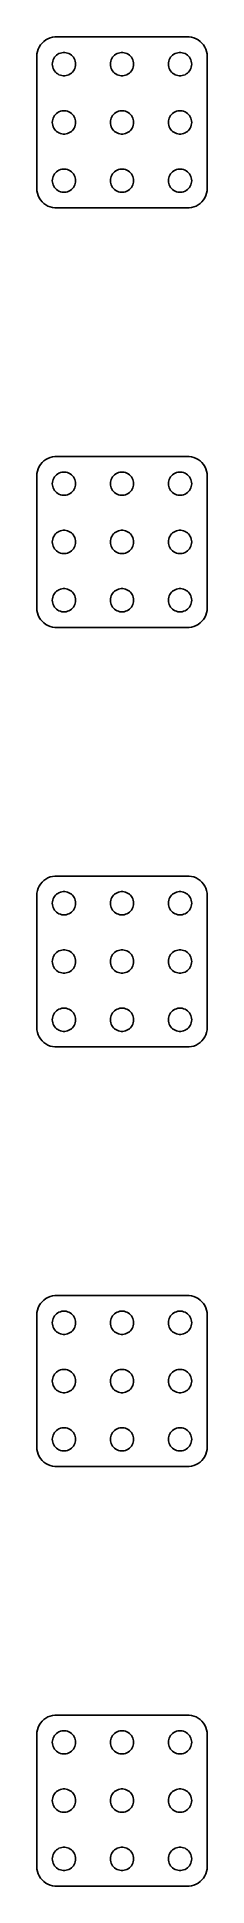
# Model space of a CAD drawing. Header units: metres. Extents: x -11 to 11, y 259 to 497.
import ezdxf

# ---------------------------------------------------------------- set-up
doc = ezdxf.new("R2010")
doc.units = ezdxf.units.M

msp = doc.modelspace()

# ---------------------------------------------------------------- linework, layer by layer
for p, q in [((-10.9214, 495.122), (-10.9803, 494.813)), ((-10.8244, 495.42), (-10.9214, 495.122)), ((-10.6908, 495.704), (-10.8244, 495.42)), ((-10.5225, 495.969), (-10.6908, 495.704)), ((-10.3224, 496.211), (-10.5225, 495.969)), ((-10.0936, 496.426), (-10.3224, 496.211)), ((-9.83955, 496.611), (-10.0936, 496.426)), ((-9.56444, 496.762), (-9.83955, 496.611)), ((-9.27254, 496.878), (-9.56444, 496.762)), ((-8.96844, 496.956), (-9.27254, 496.878)), ((-8.65697, 496.995), (-8.96844, 496.956)), ((8.65697, 496.995), (-8.65697, 496.995)), ((8.96844, 496.956), (8.65697, 496.995)), ((9.27254, 496.878), (8.96844, 496.956)), ((9.56444, 496.762), (9.27254, 496.878)), ((9.83955, 496.611), (9.56444, 496.762)), ((10.0936, 496.426), (9.83955, 496.611)), ((10.3224, 496.211), (10.0936, 496.426)), ((10.5225, 495.969), (10.3224, 496.211)), ((10.6908, 495.704), (10.5225, 495.969)), ((10.8244, 495.42), (10.6908, 495.704)), ((10.9214, 495.122), (10.8244, 495.42)), ((10.9803, 494.813), (10.9214, 495.122)), ((-10.9803, 494.813), (-11, 494.5)), ((-11, 494.5), (-11, 477.5)), ((-9, 493.5), (-8.98816, 493.688)), ((-8.98816, 493.312), (-9, 493.5)), ((-8.98816, 493.688), (-8.95287, 493.873)), ((-8.95287, 493.127), (-8.98816, 493.312)), ((-8.95287, 493.873), (-8.89465, 494.052)), ((-8.89465, 492.948), (-8.95287, 493.127)), ((-8.89465, 494.052), (-8.81445, 494.223)), ((-8.81445, 492.777), (-8.89465, 492.948)), ((-8.81445, 494.223), (-8.71352, 494.382)), ((-8.71352, 492.618), (-8.81445, 492.777)), ((-8.71352, 494.382), (-8.59344, 494.527)), ((-8.59344, 494.527), (-8.45613, 494.656)), ((-8.45613, 494.656), (-8.30373, 494.766)), ((-8.30373, 494.766), (-8.13866, 494.857)), ((-8.13866, 494.857), (-7.96352, 494.927)), ((-7.96352, 494.927), (-7.78107, 494.973)), ((-7.78107, 494.973), (-7.59418, 494.997)), ((-7.59418, 494.997), (-7.40581, 494.997)), ((-7.40581, 494.997), (-7.21892, 494.973)), ((-7.21892, 494.973), (-7.03647, 494.927)), ((-7.03647, 494.927), (-6.86133, 494.857)), ((-6.86133, 494.857), (-6.69626, 494.766)), ((-6.69626, 494.766), (-6.54385, 494.656)), ((-6.54385, 494.656), (-6.40654, 494.527)), ((-6.40654, 494.527), (-6.28647, 494.382)), ((-6.28647, 494.382), (-6.18553, 494.223)), ((-6.18553, 492.777), (-6.28647, 492.618)), ((-6.18553, 494.223), (-6.10533, 494.052)), ((-6.10533, 492.948), (-6.18553, 492.777)), ((-6.10533, 494.052), (-6.04712, 493.873)), ((-6.04712, 493.127), (-6.10533, 492.948)), ((-6.04712, 493.873), (-6.01183, 493.688)), ((-6.01183, 493.312), (-6.04712, 493.127)), ((-6.01183, 493.688), (-6, 493.5)), ((-6, 493.5), (-6.01183, 493.312)), ((-1.5, 493.5), (-1.48816, 493.688)), ((-1.48816, 493.312), (-1.5, 493.5)), ((-1.48816, 493.688), (-1.45287, 493.873)), ((-1.45287, 493.127), (-1.48816, 493.312)), ((-1.45287, 493.873), (-1.39465, 494.052)), ((-1.39465, 492.948), (-1.45287, 493.127)), ((-1.39465, 494.052), (-1.31445, 494.223)), ((-1.31445, 492.777), (-1.39465, 492.948)), ((-1.31445, 494.223), (-1.21352, 494.382)), ((-1.21352, 492.618), (-1.31445, 492.777)), ((-1.21352, 494.382), (-1.09344, 494.527)), ((-1.09344, 494.527), (-0.956131, 494.656)), ((-0.956131, 494.656), (-0.803726, 494.766)), ((-0.803726, 494.766), (-0.638657, 494.857)), ((-0.638657, 494.857), (-0.463516, 494.927)), ((-0.463516, 494.927), (-0.281067, 494.973)), ((-0.281067, 494.973), (-0.094177, 494.997)), ((-0.094177, 494.997), (0.094177, 494.997)), ((0.094177, 494.997), (0.281067, 494.973)), ((0.281067, 494.973), (0.463516, 494.927)), ((0.463516, 494.927), (0.638657, 494.857)), ((0.638657, 494.857), (0.803726, 494.766)), ((0.803726, 494.766), (0.956131, 494.656)), ((0.956131, 494.656), (1.09344, 494.527)), ((1.09344, 494.527), (1.21352, 494.382)), ((1.21352, 494.382), (1.31445, 494.223)), ((1.31445, 492.777), (1.21352, 492.618)), ((1.31445, 494.223), (1.39465, 494.052)), ((1.39465, 492.948), (1.31445, 492.777)), ((1.39465, 494.052), (1.45287, 493.873)), ((1.45287, 493.127), (1.39465, 492.948)), ((1.45287, 493.873), (1.48816, 493.688)), ((1.48816, 493.312), (1.45287, 493.127)), ((1.48816, 493.688), (1.5, 493.5)), ((1.5, 493.5), (1.48816, 493.312)), ((6, 493.5), (6.01183, 493.688)), ((6.01183, 493.312), (6, 493.5)), ((6.01183, 493.688), (6.04712, 493.873)), ((6.04712, 493.127), (6.01183, 493.312)), ((6.04712, 493.873), (6.10533, 494.052)), ((6.10533, 492.948), (6.04712, 493.127)), ((6.10533, 494.052), (6.18553, 494.223)), ((6.18553, 492.777), (6.10533, 492.948)), ((6.18553, 494.223), (6.28647, 494.382)), ((6.28647, 492.618), (6.18553, 492.777)), ((6.28647, 494.382), (6.40654, 494.527)), ((6.40654, 494.527), (6.54385, 494.656)), ((6.54385, 494.656), (6.69626, 494.766)), ((6.69626, 494.766), (6.86133, 494.857)), ((6.86133, 494.857), (7.03647, 494.927)), ((7.03647, 494.927), (7.21892, 494.973)), ((7.21892, 494.973), (7.40581, 494.997)), ((7.40581, 494.997), (7.59418, 494.997)), ((7.59418, 494.997), (7.78107, 494.973)), ((7.78107, 494.973), (7.96352, 494.927)), ((7.96352, 494.927), (8.13866, 494.857)), ((8.13866, 494.857), (8.30373, 494.766)), ((8.30373, 494.766), (8.45613, 494.656)), ((8.45613, 494.656), (8.59344, 494.527)), ((8.59344, 494.527), (8.71352, 494.382)), ((8.71352, 494.382), (8.81445, 494.223)), ((8.81445, 492.777), (8.71352, 492.618)), ((8.81445, 494.223), (8.89465, 494.052)), ((8.89465, 492.948), (8.81445, 492.777)), ((8.89465, 494.052), (8.95287, 493.873)), ((8.95287, 493.127), (8.89465, 492.948)), ((8.95287, 493.873), (8.98816, 493.688)), ((8.98816, 493.312), (8.95287, 493.127)), ((8.98816, 493.688), (9, 493.5)), ((9, 493.5), (8.98816, 493.312)), ((11, 494.5), (10.9803, 494.813)), ((11, 477.5), (11, 494.5)), ((-8.59344, 492.473), (-8.71352, 492.618)), ((-8.45613, 492.344), (-8.59344, 492.473)), ((-8.30373, 492.234), (-8.45613, 492.344)), ((-8.13866, 492.143), (-8.30373, 492.234)), ((-7.96352, 492.073), (-8.13866, 492.143)), ((-7.78107, 492.027), (-7.96352, 492.073)), ((-7.59418, 492.003), (-7.78107, 492.027)), ((-7.40581, 492.003), (-7.59418, 492.003)), ((-7.21892, 492.027), (-7.40581, 492.003)), ((-7.03647, 492.073), (-7.21892, 492.027)), ((-6.86133, 492.143), (-7.03647, 492.073)), ((-6.69626, 492.234), (-6.86133, 492.143)), ((-6.54385, 492.344), (-6.69626, 492.234)), ((-6.40654, 492.473), (-6.54385, 492.344)), ((-6.28647, 492.618), (-6.40654, 492.473)), ((-1.09344, 492.473), (-1.21352, 492.618)), ((-0.956131, 492.344), (-1.09344, 492.473)), ((-0.803726, 492.234), (-0.956131, 492.344)), ((-0.638657, 492.143), (-0.803726, 492.234)), ((-0.463516, 492.073), (-0.638657, 492.143)), ((-0.281067, 492.027), (-0.463516, 492.073)), ((-0.094177, 492.003), (-0.281067, 492.027)), ((0.094177, 492.003), (-0.094177, 492.003)), ((0.281067, 492.027), (0.094177, 492.003)), ((0.463516, 492.073), (0.281067, 492.027)), ((0.638657, 492.143), (0.463516, 492.073)), ((0.803726, 492.234), (0.638657, 492.143)), ((0.956131, 492.344), (0.803726, 492.234)), ((1.09344, 492.473), (0.956131, 492.344)), ((1.21352, 492.618), (1.09344, 492.473)), ((6.40654, 492.473), (6.28647, 492.618)), ((6.54385, 492.344), (6.40654, 492.473)), ((6.69626, 492.234), (6.54385, 492.344)), ((6.86133, 492.143), (6.69626, 492.234)), ((7.03647, 492.073), (6.86133, 492.143)), ((7.21892, 492.027), (7.03647, 492.073)), ((7.40581, 492.003), (7.21892, 492.027)), ((7.59418, 492.003), (7.40581, 492.003)), ((7.78107, 492.027), (7.59418, 492.003)), ((7.96352, 492.073), (7.78107, 492.027)), ((8.13866, 492.143), (7.96352, 492.073)), ((8.30373, 492.234), (8.13866, 492.143)), ((8.45613, 492.344), (8.30373, 492.234)), ((8.59344, 492.473), (8.45613, 492.344)), ((8.71352, 492.618), (8.59344, 492.473)), ((-9, 486), (-8.98816, 486.188)), ((-8.98816, 485.812), (-9, 486)), ((-8.98816, 486.188), (-8.95287, 486.373)), ((-8.95287, 485.627), (-8.98816, 485.812)), ((-8.95287, 486.373), (-8.89465, 486.552)), ((-8.89465, 485.448), (-8.95287, 485.627)), ((-8.89465, 486.552), (-8.81445, 486.723)), ((-8.81445, 486.723), (-8.71352, 486.882)), ((-8.71352, 486.882), (-8.59344, 487.027)), ((-8.59344, 487.027), (-8.45613, 487.156)), ((-8.45613, 487.156), (-8.30373, 487.266)), ((-8.30373, 487.266), (-8.13866, 487.357)), ((-8.13866, 487.357), (-7.96352, 487.427)), ((-7.96352, 487.427), (-7.78107, 487.473)), ((-7.78107, 487.473), (-7.59418, 487.497)), ((-7.59418, 487.497), (-7.40581, 487.497)), ((-7.40581, 487.497), (-7.21892, 487.473)), ((-7.21892, 487.473), (-7.03647, 487.427)), ((-7.03647, 487.427), (-6.86133, 487.357)), ((-6.86133, 487.357), (-6.69626, 487.266)), ((-6.69626, 487.266), (-6.54385, 487.156)), ((-6.54385, 487.156), (-6.40654, 487.027)), ((-6.40654, 487.027), (-6.28647, 486.882)), ((-6.28647, 486.882), (-6.18553, 486.723)), ((-6.18553, 486.723), (-6.10533, 486.552)), ((-6.10533, 486.552), (-6.04712, 486.373)), ((-6.04712, 485.627), (-6.10533, 485.448)), ((-6.04712, 486.373), (-6.01183, 486.188)), ((-6.01183, 485.812), (-6.04712, 485.627)), ((-6.01183, 486.188), (-6, 486)), ((-6, 486), (-6.01183, 485.812)), ((-1.5, 486), (-1.48816, 486.188)), ((-1.48816, 485.812), (-1.5, 486)), ((-1.48816, 486.188), (-1.45287, 486.373)), ((-1.45287, 485.627), (-1.48816, 485.812)), ((-1.45287, 486.373), (-1.39465, 486.552)), ((-1.39465, 485.448), (-1.45287, 485.627)), ((-1.39465, 486.552), (-1.31445, 486.723)), ((-1.31445, 486.723), (-1.21352, 486.882)), ((-1.21352, 486.882), (-1.09344, 487.027)), ((-1.09344, 487.027), (-0.956131, 487.156)), ((-0.956131, 487.156), (-0.803726, 487.266)), ((-0.803726, 487.266), (-0.638657, 487.357)), ((-0.638657, 487.357), (-0.463516, 487.427)), ((-0.463516, 487.427), (-0.281067, 487.473)), ((-0.281067, 487.473), (-0.094177, 487.497)), ((-0.094177, 487.497), (0.094177, 487.497)), ((0.094177, 487.497), (0.281067, 487.473)), ((0.281067, 487.473), (0.463516, 487.427)), ((0.463516, 487.427), (0.638657, 487.357)), ((0.638657, 487.357), (0.803726, 487.266)), ((0.803726, 487.266), (0.956131, 487.156)), ((0.956131, 487.156), (1.09344, 487.027)), ((1.09344, 487.027), (1.21352, 486.882)), ((1.21352, 486.882), (1.31445, 486.723)), ((1.31445, 486.723), (1.39465, 486.552)), ((1.39465, 486.552), (1.45287, 486.373)), ((1.45287, 485.627), (1.39465, 485.448)), ((1.45287, 486.373), (1.48816, 486.188)), ((1.48816, 485.812), (1.45287, 485.627)), ((1.48816, 486.188), (1.5, 486)), ((1.5, 486), (1.48816, 485.812)), ((6, 486), (6.01183, 486.188)), ((6.01183, 485.812), (6, 486)), ((6.01183, 486.188), (6.04712, 486.373)), ((6.04712, 485.627), (6.01183, 485.812)), ((6.04712, 486.373), (6.10533, 486.552)), ((6.10533, 485.448), (6.04712, 485.627)), ((6.10533, 486.552), (6.18553, 486.723)), ((6.18553, 486.723), (6.28647, 486.882)), ((6.28647, 486.882), (6.40654, 487.027)), ((6.40654, 487.027), (6.54385, 487.156)), ((6.54385, 487.156), (6.69626, 487.266)), ((6.69626, 487.266), (6.86133, 487.357)), ((6.86133, 487.357), (7.03647, 487.427)), ((7.03647, 487.427), (7.21892, 487.473)), ((7.21892, 487.473), (7.40581, 487.497)), ((7.40581, 487.497), (7.59418, 487.497)), ((7.59418, 487.497), (7.78107, 487.473)), ((7.78107, 487.473), (7.96352, 487.427)), ((7.96352, 487.427), (8.13866, 487.357)), ((8.13866, 487.357), (8.30373, 487.266)), ((8.30373, 487.266), (8.45613, 487.156)), ((8.45613, 487.156), (8.59344, 487.027)), ((8.59344, 487.027), (8.71352, 486.882)), ((8.71352, 486.882), (8.81445, 486.723)), ((8.81445, 486.723), (8.89465, 486.552)), ((8.89465, 486.552), (8.95287, 486.373)), ((8.95287, 485.627), (8.89465, 485.448)), ((8.95287, 486.373), (8.98816, 486.188)), ((8.98816, 485.812), (8.95287, 485.627)), ((8.98816, 486.188), (9, 486)), ((9, 486), (8.98816, 485.812)), ((-8.81445, 485.277), (-8.89465, 485.448)), ((-8.71352, 485.118), (-8.81445, 485.277)), ((-8.59344, 484.973), (-8.71352, 485.118)), ((-8.45613, 484.844), (-8.59344, 484.973)), ((-8.30373, 484.734), (-8.45613, 484.844)), ((-8.13866, 484.643), (-8.30373, 484.734)), ((-7.96352, 484.573), (-8.13866, 484.643)), ((-7.78107, 484.527), (-7.96352, 484.573)), ((-7.59418, 484.503), (-7.78107, 484.527)), ((-7.40581, 484.503), (-7.59418, 484.503)), ((-7.21892, 484.527), (-7.40581, 484.503)), ((-7.03647, 484.573), (-7.21892, 484.527)), ((-6.86133, 484.643), (-7.03647, 484.573)), ((-6.69626, 484.734), (-6.86133, 484.643)), ((-6.54385, 484.844), (-6.69626, 484.734)), ((-6.40654, 484.973), (-6.54385, 484.844)), ((-6.28647, 485.118), (-6.40654, 484.973)), ((-6.18553, 485.277), (-6.28647, 485.118)), ((-6.10533, 485.448), (-6.18553, 485.277)), ((-1.31445, 485.277), (-1.39465, 485.448)), ((-1.21352, 485.118), (-1.31445, 485.277)), ((-1.09344, 484.973), (-1.21352, 485.118)), ((-0.956131, 484.844), (-1.09344, 484.973)), ((-0.803726, 484.734), (-0.956131, 484.844)), ((-0.638657, 484.643), (-0.803726, 484.734)), ((-0.463516, 484.573), (-0.638657, 484.643)), ((-0.281067, 484.527), (-0.463516, 484.573)), ((-0.094177, 484.503), (-0.281067, 484.527)), ((0.094177, 484.503), (-0.094177, 484.503)), ((0.281067, 484.527), (0.094177, 484.503)), ((0.463516, 484.573), (0.281067, 484.527)), ((0.638657, 484.643), (0.463516, 484.573)), ((0.803726, 484.734), (0.638657, 484.643)), ((0.956131, 484.844), (0.803726, 484.734)), ((1.09344, 484.973), (0.956131, 484.844)), ((1.21352, 485.118), (1.09344, 484.973)), ((1.31445, 485.277), (1.21352, 485.118)), ((1.39465, 485.448), (1.31445, 485.277)), ((6.18553, 485.277), (6.10533, 485.448)), ((6.28647, 485.118), (6.18553, 485.277)), ((6.40654, 484.973), (6.28647, 485.118)), ((6.54385, 484.844), (6.40654, 484.973)), ((6.69626, 484.734), (6.54385, 484.844)), ((6.86133, 484.643), (6.69626, 484.734)), ((7.03647, 484.573), (6.86133, 484.643)), ((7.21892, 484.527), (7.03647, 484.573)), ((7.40581, 484.503), (7.21892, 484.527)), ((7.59418, 484.503), (7.40581, 484.503)), ((7.78107, 484.527), (7.59418, 484.503)), ((7.96352, 484.573), (7.78107, 484.527)), ((8.13866, 484.643), (7.96352, 484.573)), ((8.30373, 484.734), (8.13866, 484.643)), ((8.45613, 484.844), (8.30373, 484.734)), ((8.59344, 484.973), (8.45613, 484.844)), ((8.71352, 485.118), (8.59344, 484.973)), ((8.81445, 485.277), (8.71352, 485.118)), ((8.89465, 485.448), (8.81445, 485.277)), ((-9, 478.5), (-8.98816, 478.688)), ((-8.98816, 478.312), (-9, 478.5)), ((-8.98816, 478.688), (-8.95287, 478.873)), ((-8.95287, 478.873), (-8.89465, 479.052)), ((-8.89465, 479.052), (-8.81445, 479.223)), ((-8.81445, 479.223), (-8.71352, 479.382)), ((-8.71352, 479.382), (-8.59344, 479.527)), ((-8.59344, 479.527), (-8.45613, 479.656)), ((-8.45613, 479.656), (-8.30373, 479.766)), ((-8.30373, 479.766), (-8.13866, 479.857)), ((-8.13866, 479.857), (-7.96352, 479.927)), ((-7.96352, 479.927), (-7.78107, 479.973)), ((-7.78107, 479.973), (-7.59418, 479.997)), ((-7.59418, 479.997), (-7.40581, 479.997)), ((-7.40581, 479.997), (-7.21892, 479.973)), ((-7.21892, 479.973), (-7.03647, 479.927)), ((-7.03647, 479.927), (-6.86133, 479.857)), ((-6.86133, 479.857), (-6.69626, 479.766)), ((-6.69626, 479.766), (-6.54385, 479.656)), ((-6.54385, 479.656), (-6.40654, 479.527)), ((-6.40654, 479.527), (-6.28647, 479.382)), ((-6.28647, 479.382), (-6.18553, 479.223)), ((-6.18553, 479.223), (-6.10533, 479.052)), ((-6.10533, 479.052), (-6.04712, 478.873)), ((-6.04712, 478.873), (-6.01183, 478.688)), ((-6.01183, 478.688), (-6, 478.5)), ((-6, 478.5), (-6.01183, 478.312)), ((-1.5, 478.5), (-1.48816, 478.688)), ((-1.48816, 478.312), (-1.5, 478.5)), ((-1.48816, 478.688), (-1.45287, 478.873)), ((-1.45287, 478.873), (-1.39465, 479.052)), ((-1.39465, 479.052), (-1.31445, 479.223)), ((-1.31445, 479.223), (-1.21352, 479.382)), ((-1.21352, 479.382), (-1.09344, 479.527)), ((-1.09344, 479.527), (-0.956131, 479.656)), ((-0.956131, 479.656), (-0.803726, 479.766)), ((-0.803726, 479.766), (-0.638657, 479.857)), ((-0.638657, 479.857), (-0.463516, 479.927)), ((-0.463516, 479.927), (-0.281067, 479.973)), ((-0.281067, 479.973), (-0.094177, 479.997)), ((-0.094177, 479.997), (0.094177, 479.997)), ((0.094177, 479.997), (0.281067, 479.973)), ((0.281067, 479.973), (0.463516, 479.927)), ((0.463516, 479.927), (0.638657, 479.857)), ((0.638657, 479.857), (0.803726, 479.766)), ((0.803726, 479.766), (0.956131, 479.656)), ((0.956131, 479.656), (1.09344, 479.527)), ((1.09344, 479.527), (1.21352, 479.382)), ((1.21352, 479.382), (1.31445, 479.223)), ((1.31445, 479.223), (1.39465, 479.052)), ((1.39465, 479.052), (1.45287, 478.873)), ((1.45287, 478.873), (1.48816, 478.688)), ((1.48816, 478.688), (1.5, 478.5)), ((1.5, 478.5), (1.48816, 478.312)), ((6, 478.5), (6.01183, 478.688)), ((6.01183, 478.312), (6, 478.5)), ((6.01183, 478.688), (6.04712, 478.873)), ((6.04712, 478.873), (6.10533, 479.052)), ((6.10533, 479.052), (6.18553, 479.223)), ((6.18553, 479.223), (6.28647, 479.382)), ((6.28647, 479.382), (6.40654, 479.527)), ((6.40654, 479.527), (6.54385, 479.656)), ((6.54385, 479.656), (6.69626, 479.766)), ((6.69626, 479.766), (6.86133, 479.857)), ((6.86133, 479.857), (7.03647, 479.927)), ((7.03647, 479.927), (7.21892, 479.973)), ((7.21892, 479.973), (7.40581, 479.997)), ((7.40581, 479.997), (7.59418, 479.997)), ((7.59418, 479.997), (7.78107, 479.973)), ((7.78107, 479.973), (7.96352, 479.927)), ((7.96352, 479.927), (8.13866, 479.857)), ((8.13866, 479.857), (8.30373, 479.766)), ((8.30373, 479.766), (8.45613, 479.656)), ((8.45613, 479.656), (8.59344, 479.527)), ((8.59344, 479.527), (8.71352, 479.382)), ((8.71352, 479.382), (8.81445, 479.223)), ((8.81445, 479.223), (8.89465, 479.052)), ((8.89465, 479.052), (8.95287, 478.873)), ((8.95287, 478.873), (8.98816, 478.688)), ((8.98816, 478.688), (9, 478.5)), ((9, 478.5), (8.98816, 478.312)), ((-11, 477.5), (-10.9803, 477.187)), ((-10.9803, 477.187), (-10.9214, 476.878)), ((-10.9214, 476.878), (-10.8244, 476.58)), ((-10.8244, 476.58), (-10.6908, 476.296)), ((-10.6908, 476.296), (-10.5225, 476.031)), ((-10.5225, 476.031), (-10.3224, 475.789)), ((-8.95287, 478.127), (-8.98816, 478.312)), ((-8.89465, 477.948), (-8.95287, 478.127)), ((-8.81445, 477.777), (-8.89465, 477.948)), ((-8.71352, 477.618), (-8.81445, 477.777)), ((-8.59344, 477.473), (-8.71352, 477.618)), ((-8.45613, 477.344), (-8.59344, 477.473)), ((-8.30373, 477.234), (-8.45613, 477.344)), ((-8.13866, 477.143), (-8.30373, 477.234)), ((-7.96352, 477.073), (-8.13866, 477.143)), ((-7.78107, 477.027), (-7.96352, 477.073)), ((-7.59418, 477.003), (-7.78107, 477.027)), ((-7.40581, 477.003), (-7.59418, 477.003)), ((-7.21892, 477.027), (-7.40581, 477.003)), ((-7.03647, 477.073), (-7.21892, 477.027)), ((-6.86133, 477.143), (-7.03647, 477.073)), ((-6.69626, 477.234), (-6.86133, 477.143)), ((-6.54385, 477.344), (-6.69626, 477.234)), ((-6.40654, 477.473), (-6.54385, 477.344)), ((-6.28647, 477.618), (-6.40654, 477.473)), ((-6.18553, 477.777), (-6.28647, 477.618)), ((-6.10533, 477.948), (-6.18553, 477.777)), ((-6.04712, 478.127), (-6.10533, 477.948)), ((-6.01183, 478.312), (-6.04712, 478.127)), ((-1.45287, 478.127), (-1.48816, 478.312)), ((-1.39465, 477.948), (-1.45287, 478.127)), ((-1.31445, 477.777), (-1.39465, 477.948)), ((-1.21352, 477.618), (-1.31445, 477.777)), ((-1.09344, 477.473), (-1.21352, 477.618)), ((-0.956131, 477.344), (-1.09344, 477.473)), ((-0.803726, 477.234), (-0.956131, 477.344)), ((-0.638657, 477.143), (-0.803726, 477.234)), ((-0.463516, 477.073), (-0.638657, 477.143)), ((-0.281067, 477.027), (-0.463516, 477.073)), ((-0.094177, 477.003), (-0.281067, 477.027)), ((0.094177, 477.003), (-0.094177, 477.003)), ((0.281067, 477.027), (0.094177, 477.003)), ((0.463516, 477.073), (0.281067, 477.027)), ((0.638657, 477.143), (0.463516, 477.073)), ((0.803726, 477.234), (0.638657, 477.143)), ((0.956131, 477.344), (0.803726, 477.234)), ((1.09344, 477.473), (0.956131, 477.344)), ((1.21352, 477.618), (1.09344, 477.473)), ((1.31445, 477.777), (1.21352, 477.618)), ((1.39465, 477.948), (1.31445, 477.777)), ((1.45287, 478.127), (1.39465, 477.948)), ((1.48816, 478.312), (1.45287, 478.127)), ((6.04712, 478.127), (6.01183, 478.312)), ((6.10533, 477.948), (6.04712, 478.127)), ((6.18553, 477.777), (6.10533, 477.948)), ((6.28647, 477.618), (6.18553, 477.777)), ((6.40654, 477.473), (6.28647, 477.618)), ((6.54385, 477.344), (6.40654, 477.473)), ((6.69626, 477.234), (6.54385, 477.344)), ((6.86133, 477.143), (6.69626, 477.234)), ((7.03647, 477.073), (6.86133, 477.143)), ((7.21892, 477.027), (7.03647, 477.073)), ((7.40581, 477.003), (7.21892, 477.027)), ((7.59418, 477.003), (7.40581, 477.003)), ((7.78107, 477.027), (7.59418, 477.003)), ((7.96352, 477.073), (7.78107, 477.027)), ((8.13866, 477.143), (7.96352, 477.073)), ((8.30373, 477.234), (8.13866, 477.143)), ((8.45613, 477.344), (8.30373, 477.234)), ((8.59344, 477.473), (8.45613, 477.344)), ((8.71352, 477.618), (8.59344, 477.473)), ((8.81445, 477.777), (8.71352, 477.618)), ((8.89465, 477.948), (8.81445, 477.777)), ((8.95287, 478.127), (8.89465, 477.948)), ((8.98816, 478.312), (8.95287, 478.127)), ((10.3224, 475.789), (10.5225, 476.031)), ((10.5225, 476.031), (10.6908, 476.296)), ((10.6908, 476.296), (10.8244, 476.58)), ((10.8244, 476.58), (10.9214, 476.878)), ((10.9214, 476.878), (10.9803, 477.187)), ((10.9803, 477.187), (11, 477.5)), ((-10.3224, 475.789), (-10.0936, 475.574)), ((-10.0936, 475.574), (-9.83955, 475.389)), ((-9.83955, 475.389), (-9.56444, 475.238)), ((-9.56444, 475.238), (-9.27254, 475.122)), ((-9.27254, 475.122), (-8.96844, 475.044)), ((-8.96844, 475.044), (-8.65697, 475.005)), ((-8.65697, 475.005), (8.65697, 475.005)), ((8.65697, 475.005), (8.96844, 475.044)), ((8.96844, 475.044), (9.27254, 475.122)), ((9.27254, 475.122), (9.56444, 475.238)), ((9.56444, 475.238), (9.83955, 475.389)), ((9.83955, 475.389), (10.0936, 475.574)), ((10.0936, 475.574), (10.3224, 475.789)), ((-9.56444, 442.762), (-9.83955, 442.611)), ((-9.27254, 442.878), (-9.56444, 442.762)), ((-8.96844, 442.956), (-9.27254, 442.878)), ((-8.65697, 442.995), (-8.96844, 442.956)), ((8.65697, 442.995), (-8.65697, 442.995)), ((8.96844, 442.956), (8.65697, 442.995)), ((9.27254, 442.878), (8.96844, 442.956)), ((9.56444, 442.762), (9.27254, 442.878)), ((9.83955, 442.611), (9.56444, 442.762)), ((-10.9803, 440.813), (-11, 440.5)), ((-11, 440.5), (-11, 423.5)), ((-10.9214, 441.122), (-10.9803, 440.813)), ((-10.8244, 441.42), (-10.9214, 441.122)), ((-10.6908, 441.704), (-10.8244, 441.42)), ((-10.5225, 441.969), (-10.6908, 441.704)), ((-10.3224, 442.211), (-10.5225, 441.969)), ((-10.0936, 442.426), (-10.3224, 442.211)), ((-9.83955, 442.611), (-10.0936, 442.426)), ((-8.81445, 440.223), (-8.71352, 440.382)), ((-8.71352, 440.382), (-8.59344, 440.527)), ((-8.59344, 440.527), (-8.45613, 440.656)), ((-8.45613, 440.656), (-8.30373, 440.766)), ((-8.30373, 440.766), (-8.13866, 440.857)), ((-8.13866, 440.857), (-7.96352, 440.927)), ((-7.96352, 440.927), (-7.78107, 440.973)), ((-7.78107, 440.973), (-7.59418, 440.997)), ((-7.59418, 440.997), (-7.40581, 440.997)), ((-7.40581, 440.997), (-7.21892, 440.973)), ((-7.21892, 440.973), (-7.03647, 440.927)), ((-7.03647, 440.927), (-6.86133, 440.857)), ((-6.86133, 440.857), (-6.69626, 440.766)), ((-6.69626, 440.766), (-6.54385, 440.656)), ((-6.54385, 440.656), (-6.40654, 440.527)), ((-6.40654, 440.527), (-6.28647, 440.382)), ((-6.28647, 440.382), (-6.18553, 440.223)), ((-1.31445, 440.223), (-1.21352, 440.382)), ((-1.21352, 440.382), (-1.09344, 440.527)), ((-1.09344, 440.527), (-0.956131, 440.656)), ((-0.956131, 440.656), (-0.803726, 440.766)), ((-0.803726, 440.766), (-0.638657, 440.857)), ((-0.638657, 440.857), (-0.463516, 440.927)), ((-0.463516, 440.927), (-0.281067, 440.973)), ((-0.281067, 440.973), (-0.094177, 440.997)), ((-0.094177, 440.997), (0.094177, 440.997)), ((0.094177, 440.997), (0.281067, 440.973)), ((0.281067, 440.973), (0.463516, 440.927)), ((0.463516, 440.927), (0.638657, 440.857)), ((0.638657, 440.857), (0.803726, 440.766)), ((0.803726, 440.766), (0.956131, 440.656)), ((0.956131, 440.656), (1.09344, 440.527)), ((1.09344, 440.527), (1.21352, 440.382)), ((1.21352, 440.382), (1.31445, 440.223)), ((6.18553, 440.223), (6.28647, 440.382)), ((6.28647, 440.382), (6.40654, 440.527)), ((6.40654, 440.527), (6.54385, 440.656)), ((6.54385, 440.656), (6.69626, 440.766)), ((6.69626, 440.766), (6.86133, 440.857)), ((6.86133, 440.857), (7.03647, 440.927)), ((7.03647, 440.927), (7.21892, 440.973)), ((7.21892, 440.973), (7.40581, 440.997)), ((7.40581, 440.997), (7.59418, 440.997)), ((7.59418, 440.997), (7.78107, 440.973)), ((7.78107, 440.973), (7.96352, 440.927)), ((7.96352, 440.927), (8.13866, 440.857)), ((8.13866, 440.857), (8.30373, 440.766)), ((8.30373, 440.766), (8.45613, 440.656)), ((8.45613, 440.656), (8.59344, 440.527)), ((8.59344, 440.527), (8.71352, 440.382)), ((8.71352, 440.382), (8.81445, 440.223)), ((10.0936, 442.426), (9.83955, 442.611)), ((10.3224, 442.211), (10.0936, 442.426)), ((10.5225, 441.969), (10.3224, 442.211)), ((10.6908, 441.704), (10.5225, 441.969)), ((10.8244, 441.42), (10.6908, 441.704)), ((10.9214, 441.122), (10.8244, 441.42)), ((10.9803, 440.813), (10.9214, 441.122)), ((11, 440.5), (10.9803, 440.813)), ((11, 423.5), (11, 440.5)), ((-9, 439.5), (-8.98816, 439.688)), ((-8.98816, 439.312), (-9, 439.5)), ((-8.98816, 439.688), (-8.95287, 439.873)), ((-8.95287, 439.127), (-8.98816, 439.312)), ((-8.95287, 439.873), (-8.89465, 440.052)), ((-8.89465, 438.948), (-8.95287, 439.127)), ((-8.89465, 440.052), (-8.81445, 440.223)), ((-8.81445, 438.777), (-8.89465, 438.948)), ((-8.71352, 438.618), (-8.81445, 438.777)), ((-8.59344, 438.473), (-8.71352, 438.618)), ((-8.45613, 438.344), (-8.59344, 438.473)), ((-8.30373, 438.234), (-8.45613, 438.344)), ((-8.13866, 438.143), (-8.30373, 438.234)), ((-7.96352, 438.073), (-8.13866, 438.143)), ((-7.78107, 438.027), (-7.96352, 438.073)), ((-7.59418, 438.003), (-7.78107, 438.027)), ((-7.40581, 438.003), (-7.59418, 438.003)), ((-7.21892, 438.027), (-7.40581, 438.003)), ((-7.03647, 438.073), (-7.21892, 438.027)), ((-6.86133, 438.143), (-7.03647, 438.073)), ((-6.69626, 438.234), (-6.86133, 438.143)), ((-6.54385, 438.344), (-6.69626, 438.234)), ((-6.40654, 438.473), (-6.54385, 438.344)), ((-6.28647, 438.618), (-6.40654, 438.473)), ((-6.18553, 438.777), (-6.28647, 438.618)), ((-6.18553, 440.223), (-6.10533, 440.052)), ((-6.10533, 438.948), (-6.18553, 438.777)), ((-6.10533, 440.052), (-6.04712, 439.873)), ((-6.04712, 439.127), (-6.10533, 438.948)), ((-6.04712, 439.873), (-6.01183, 439.688)), ((-6.01183, 439.312), (-6.04712, 439.127)), ((-6.01183, 439.688), (-6, 439.5)), ((-6, 439.5), (-6.01183, 439.312)), ((-1.5, 439.5), (-1.48816, 439.688)), ((-1.48816, 439.312), (-1.5, 439.5)), ((-1.48816, 439.688), (-1.45287, 439.873)), ((-1.45287, 439.127), (-1.48816, 439.312)), ((-1.45287, 439.873), (-1.39465, 440.052)), ((-1.39465, 438.948), (-1.45287, 439.127)), ((-1.39465, 440.052), (-1.31445, 440.223)), ((-1.31445, 438.777), (-1.39465, 438.948)), ((-1.21352, 438.618), (-1.31445, 438.777)), ((-1.09344, 438.473), (-1.21352, 438.618)), ((-0.956131, 438.344), (-1.09344, 438.473)), ((-0.803726, 438.234), (-0.956131, 438.344)), ((-0.638657, 438.143), (-0.803726, 438.234)), ((-0.463516, 438.073), (-0.638657, 438.143)), ((-0.281067, 438.027), (-0.463516, 438.073)), ((-0.094177, 438.003), (-0.281067, 438.027)), ((0.094177, 438.003), (-0.094177, 438.003)), ((0.281067, 438.027), (0.094177, 438.003)), ((0.463516, 438.073), (0.281067, 438.027)), ((0.638657, 438.143), (0.463516, 438.073)), ((0.803726, 438.234), (0.638657, 438.143)), ((0.956131, 438.344), (0.803726, 438.234)), ((1.09344, 438.473), (0.956131, 438.344)), ((1.21352, 438.618), (1.09344, 438.473)), ((1.31445, 438.777), (1.21352, 438.618)), ((1.31445, 440.223), (1.39465, 440.052)), ((1.39465, 438.948), (1.31445, 438.777)), ((1.39465, 440.052), (1.45287, 439.873)), ((1.45287, 439.127), (1.39465, 438.948)), ((1.45287, 439.873), (1.48816, 439.688)), ((1.48816, 439.312), (1.45287, 439.127)), ((1.48816, 439.688), (1.5, 439.5)), ((1.5, 439.5), (1.48816, 439.312)), ((6, 439.5), (6.01183, 439.688)), ((6.01183, 439.312), (6, 439.5)), ((6.01183, 439.688), (6.04712, 439.873)), ((6.04712, 439.127), (6.01183, 439.312)), ((6.04712, 439.873), (6.10533, 440.052)), ((6.10533, 438.948), (6.04712, 439.127)), ((6.10533, 440.052), (6.18553, 440.223)), ((6.18553, 438.777), (6.10533, 438.948)), ((6.28647, 438.618), (6.18553, 438.777)), ((6.40654, 438.473), (6.28647, 438.618)), ((6.54385, 438.344), (6.40654, 438.473)), ((6.69626, 438.234), (6.54385, 438.344)), ((6.86133, 438.143), (6.69626, 438.234)), ((7.03647, 438.073), (6.86133, 438.143)), ((7.21892, 438.027), (7.03647, 438.073)), ((7.40581, 438.003), (7.21892, 438.027)), ((7.59418, 438.003), (7.40581, 438.003)), ((7.78107, 438.027), (7.59418, 438.003)), ((7.96352, 438.073), (7.78107, 438.027)), ((8.13866, 438.143), (7.96352, 438.073)), ((8.30373, 438.234), (8.13866, 438.143)), ((8.45613, 438.344), (8.30373, 438.234)), ((8.59344, 438.473), (8.45613, 438.344)), ((8.71352, 438.618), (8.59344, 438.473)), ((8.81445, 438.777), (8.71352, 438.618)), ((8.81445, 440.223), (8.89465, 440.052)), ((8.89465, 438.948), (8.81445, 438.777)), ((8.89465, 440.052), (8.95287, 439.873)), ((8.95287, 439.127), (8.89465, 438.948)), ((8.95287, 439.873), (8.98816, 439.688)), ((8.98816, 439.312), (8.95287, 439.127)), ((8.98816, 439.688), (9, 439.5)), ((9, 439.5), (8.98816, 439.312)), ((-8.59344, 433.027), (-8.45613, 433.156)), ((-8.45613, 433.156), (-8.30373, 433.266)), ((-8.30373, 433.266), (-8.13866, 433.357)), ((-8.13866, 433.357), (-7.96352, 433.427)), ((-7.96352, 433.427), (-7.78107, 433.473)), ((-7.78107, 433.473), (-7.59418, 433.497)), ((-7.59418, 433.497), (-7.40581, 433.497)), ((-7.40581, 433.497), (-7.21892, 433.473)), ((-7.21892, 433.473), (-7.03647, 433.427)), ((-7.03647, 433.427), (-6.86133, 433.357)), ((-6.86133, 433.357), (-6.69626, 433.266)), ((-6.69626, 433.266), (-6.54385, 433.156)), ((-6.54385, 433.156), (-6.40654, 433.027)), ((-1.09344, 433.027), (-0.956131, 433.156)), ((-0.956131, 433.156), (-0.803726, 433.266)), ((-0.803726, 433.266), (-0.638657, 433.357)), ((-0.638657, 433.357), (-0.463516, 433.427)), ((-0.463516, 433.427), (-0.281067, 433.473)), ((-0.281067, 433.473), (-0.094177, 433.497)), ((-0.094177, 433.497), (0.094177, 433.497)), ((0.094177, 433.497), (0.281067, 433.473)), ((0.281067, 433.473), (0.463516, 433.427)), ((0.463516, 433.427), (0.638657, 433.357)), ((0.638657, 433.357), (0.803726, 433.266)), ((0.803726, 433.266), (0.956131, 433.156)), ((0.956131, 433.156), (1.09344, 433.027)), ((6.40654, 433.027), (6.54385, 433.156)), ((6.54385, 433.156), (6.69626, 433.266)), ((6.69626, 433.266), (6.86133, 433.357)), ((6.86133, 433.357), (7.03647, 433.427)), ((7.03647, 433.427), (7.21892, 433.473)), ((7.21892, 433.473), (7.40581, 433.497)), ((7.40581, 433.497), (7.59418, 433.497)), ((7.59418, 433.497), (7.78107, 433.473)), ((7.78107, 433.473), (7.96352, 433.427)), ((7.96352, 433.427), (8.13866, 433.357)), ((8.13866, 433.357), (8.30373, 433.266)), ((8.30373, 433.266), (8.45613, 433.156)), ((8.45613, 433.156), (8.59344, 433.027)), ((-9, 432), (-8.98816, 432.188)), ((-8.98816, 431.812), (-9, 432)), ((-8.98816, 432.188), (-8.95287, 432.373)), ((-8.95287, 431.627), (-8.98816, 431.812)), ((-8.95287, 432.373), (-8.89465, 432.552)), ((-8.89465, 431.448), (-8.95287, 431.627)), ((-8.89465, 432.552), (-8.81445, 432.723)), ((-8.81445, 431.277), (-8.89465, 431.448)), ((-8.81445, 432.723), (-8.71352, 432.882)), ((-8.71352, 431.118), (-8.81445, 431.277)), ((-8.71352, 432.882), (-8.59344, 433.027)), ((-8.59344, 430.973), (-8.71352, 431.118)), ((-8.45613, 430.844), (-8.59344, 430.973)), ((-8.30373, 430.734), (-8.45613, 430.844)), ((-6.54385, 430.844), (-6.69626, 430.734)), ((-6.40654, 430.973), (-6.54385, 430.844)), ((-6.40654, 433.027), (-6.28647, 432.882)), ((-6.28647, 431.118), (-6.40654, 430.973)), ((-6.28647, 432.882), (-6.18553, 432.723)), ((-6.18553, 431.277), (-6.28647, 431.118)), ((-6.18553, 432.723), (-6.10533, 432.552)), ((-6.10533, 431.448), (-6.18553, 431.277)), ((-6.10533, 432.552), (-6.04712, 432.373)), ((-6.04712, 431.627), (-6.10533, 431.448)), ((-6.04712, 432.373), (-6.01183, 432.188)), ((-6.01183, 431.812), (-6.04712, 431.627)), ((-6.01183, 432.188), (-6, 432)), ((-6, 432), (-6.01183, 431.812)), ((-1.5, 432), (-1.48816, 432.188)), ((-1.48816, 431.812), (-1.5, 432)), ((-1.48816, 432.188), (-1.45287, 432.373)), ((-1.45287, 431.627), (-1.48816, 431.812)), ((-1.45287, 432.373), (-1.39465, 432.552)), ((-1.39465, 431.448), (-1.45287, 431.627)), ((-1.39465, 432.552), (-1.31445, 432.723)), ((-1.31445, 431.277), (-1.39465, 431.448)), ((-1.31445, 432.723), (-1.21352, 432.882)), ((-1.21352, 431.118), (-1.31445, 431.277)), ((-1.21352, 432.882), (-1.09344, 433.027)), ((-1.09344, 430.973), (-1.21352, 431.118)), ((-0.956131, 430.844), (-1.09344, 430.973)), ((-0.803726, 430.734), (-0.956131, 430.844)), ((0.956131, 430.844), (0.803726, 430.734)), ((1.09344, 430.973), (0.956131, 430.844)), ((1.09344, 433.027), (1.21352, 432.882)), ((1.21352, 431.118), (1.09344, 430.973)), ((1.21352, 432.882), (1.31445, 432.723)), ((1.31445, 431.277), (1.21352, 431.118)), ((1.31445, 432.723), (1.39465, 432.552)), ((1.39465, 431.448), (1.31445, 431.277)), ((1.39465, 432.552), (1.45287, 432.373)), ((1.45287, 431.627), (1.39465, 431.448)), ((1.45287, 432.373), (1.48816, 432.188)), ((1.48816, 431.812), (1.45287, 431.627)), ((1.48816, 432.188), (1.5, 432)), ((1.5, 432), (1.48816, 431.812)), ((6, 432), (6.01183, 432.188)), ((6.01183, 431.812), (6, 432)), ((6.01183, 432.188), (6.04712, 432.373)), ((6.04712, 431.627), (6.01183, 431.812)), ((6.04712, 432.373), (6.10533, 432.552)), ((6.10533, 431.448), (6.04712, 431.627)), ((6.10533, 432.552), (6.18553, 432.723)), ((6.18553, 431.277), (6.10533, 431.448)), ((6.18553, 432.723), (6.28647, 432.882)), ((6.28647, 431.118), (6.18553, 431.277)), ((6.28647, 432.882), (6.40654, 433.027)), ((6.40654, 430.973), (6.28647, 431.118)), ((6.54385, 430.844), (6.40654, 430.973)), ((6.69626, 430.734), (6.54385, 430.844)), ((8.45613, 430.844), (8.30373, 430.734)), ((8.59344, 430.973), (8.45613, 430.844)), ((8.59344, 433.027), (8.71352, 432.882)), ((8.71352, 431.118), (8.59344, 430.973)), ((8.71352, 432.882), (8.81445, 432.723)), ((8.81445, 431.277), (8.71352, 431.118)), ((8.81445, 432.723), (8.89465, 432.552)), ((8.89465, 431.448), (8.81445, 431.277)), ((8.89465, 432.552), (8.95287, 432.373)), ((8.95287, 431.627), (8.89465, 431.448)), ((8.95287, 432.373), (8.98816, 432.188)), ((8.98816, 431.812), (8.95287, 431.627)), ((8.98816, 432.188), (9, 432)), ((9, 432), (8.98816, 431.812)), ((-8.13866, 430.643), (-8.30373, 430.734)), ((-7.96352, 430.573), (-8.13866, 430.643)), ((-7.78107, 430.527), (-7.96352, 430.573)), ((-7.59418, 430.503), (-7.78107, 430.527)), ((-7.40581, 430.503), (-7.59418, 430.503)), ((-7.21892, 430.527), (-7.40581, 430.503)), ((-7.03647, 430.573), (-7.21892, 430.527)), ((-6.86133, 430.643), (-7.03647, 430.573)), ((-6.69626, 430.734), (-6.86133, 430.643)), ((-0.638657, 430.643), (-0.803726, 430.734)), ((-0.463516, 430.573), (-0.638657, 430.643)), ((-0.281067, 430.527), (-0.463516, 430.573)), ((-0.094177, 430.503), (-0.281067, 430.527)), ((0.094177, 430.503), (-0.094177, 430.503)), ((0.281067, 430.527), (0.094177, 430.503)), ((0.463516, 430.573), (0.281067, 430.527)), ((0.638657, 430.643), (0.463516, 430.573)), ((0.803726, 430.734), (0.638657, 430.643)), ((6.86133, 430.643), (6.69626, 430.734)), ((7.03647, 430.573), (6.86133, 430.643)), ((7.21892, 430.527), (7.03647, 430.573)), ((7.40581, 430.503), (7.21892, 430.527)), ((7.59418, 430.503), (7.40581, 430.503)), ((7.78107, 430.527), (7.59418, 430.503)), ((7.96352, 430.573), (7.78107, 430.527)), ((8.13866, 430.643), (7.96352, 430.573)), ((8.30373, 430.734), (8.13866, 430.643)), ((-9, 424.5), (-8.98816, 424.688)), ((-8.98816, 424.312), (-9, 424.5)), ((-8.98816, 424.688), (-8.95287, 424.873)), ((-8.95287, 424.127), (-8.98816, 424.312)), ((-8.95287, 424.873), (-8.89465, 425.052)), ((-8.89465, 423.948), (-8.95287, 424.127)), ((-8.89465, 425.052), (-8.81445, 425.223)), ((-8.81445, 423.777), (-8.89465, 423.948)), ((-8.81445, 425.223), (-8.71352, 425.382)), ((-8.71352, 423.618), (-8.81445, 423.777)), ((-8.71352, 425.382), (-8.59344, 425.527)), ((-8.59344, 425.527), (-8.45613, 425.656)), ((-8.45613, 425.656), (-8.30373, 425.766)), ((-8.30373, 425.766), (-8.13866, 425.857)), ((-8.13866, 425.857), (-7.96352, 425.927)), ((-7.96352, 425.927), (-7.78107, 425.973)), ((-7.78107, 425.973), (-7.59418, 425.997)), ((-7.59418, 425.997), (-7.40581, 425.997)), ((-7.40581, 425.997), (-7.21892, 425.973)), ((-7.21892, 425.973), (-7.03647, 425.927)), ((-7.03647, 425.927), (-6.86133, 425.857)), ((-6.86133, 425.857), (-6.69626, 425.766)), ((-6.69626, 425.766), (-6.54385, 425.656)), ((-6.54385, 425.656), (-6.40654, 425.527)), ((-6.40654, 425.527), (-6.28647, 425.382)), ((-6.28647, 425.382), (-6.18553, 425.223)), ((-6.18553, 423.777), (-6.28647, 423.618)), ((-6.18553, 425.223), (-6.10533, 425.052)), ((-6.10533, 423.948), (-6.18553, 423.777)), ((-6.10533, 425.052), (-6.04712, 424.873)), ((-6.04712, 424.127), (-6.10533, 423.948)), ((-6.04712, 424.873), (-6.01183, 424.688)), ((-6.01183, 424.312), (-6.04712, 424.127)), ((-6.01183, 424.688), (-6, 424.5)), ((-6, 424.5), (-6.01183, 424.312)), ((-1.5, 424.5), (-1.48816, 424.688)), ((-1.48816, 424.312), (-1.5, 424.5)), ((-1.48816, 424.688), (-1.45287, 424.873)), ((-1.45287, 424.127), (-1.48816, 424.312)), ((-1.45287, 424.873), (-1.39465, 425.052)), ((-1.39465, 423.948), (-1.45287, 424.127)), ((-1.39465, 425.052), (-1.31445, 425.223)), ((-1.31445, 423.777), (-1.39465, 423.948)), ((-1.31445, 425.223), (-1.21352, 425.382)), ((-1.21352, 423.618), (-1.31445, 423.777)), ((-1.21352, 425.382), (-1.09344, 425.527)), ((-1.09344, 425.527), (-0.956131, 425.656)), ((-0.956131, 425.656), (-0.803726, 425.766)), ((-0.803726, 425.766), (-0.638657, 425.857)), ((-0.638657, 425.857), (-0.463516, 425.927)), ((-0.463516, 425.927), (-0.281067, 425.973)), ((-0.281067, 425.973), (-0.094177, 425.997)), ((-0.094177, 425.997), (0.094177, 425.997)), ((0.094177, 425.997), (0.281067, 425.973)), ((0.281067, 425.973), (0.463516, 425.927)), ((0.463516, 425.927), (0.638657, 425.857)), ((0.638657, 425.857), (0.803726, 425.766)), ((0.803726, 425.766), (0.956131, 425.656)), ((0.956131, 425.656), (1.09344, 425.527)), ((1.09344, 425.527), (1.21352, 425.382)), ((1.21352, 425.382), (1.31445, 425.223)), ((1.31445, 423.777), (1.21352, 423.618)), ((1.31445, 425.223), (1.39465, 425.052)), ((1.39465, 423.948), (1.31445, 423.777)), ((1.39465, 425.052), (1.45287, 424.873)), ((1.45287, 424.127), (1.39465, 423.948)), ((1.45287, 424.873), (1.48816, 424.688)), ((1.48816, 424.312), (1.45287, 424.127)), ((1.48816, 424.688), (1.5, 424.5)), ((1.5, 424.5), (1.48816, 424.312)), ((6, 424.5), (6.01183, 424.688)), ((6.01183, 424.312), (6, 424.5)), ((6.01183, 424.688), (6.04712, 424.873)), ((6.04712, 424.127), (6.01183, 424.312)), ((6.04712, 424.873), (6.10533, 425.052)), ((6.10533, 423.948), (6.04712, 424.127)), ((6.10533, 425.052), (6.18553, 425.223)), ((6.18553, 423.777), (6.10533, 423.948)), ((6.18553, 425.223), (6.28647, 425.382)), ((6.28647, 423.618), (6.18553, 423.777)), ((6.28647, 425.382), (6.40654, 425.527)), ((6.40654, 425.527), (6.54385, 425.656)), ((6.54385, 425.656), (6.69626, 425.766)), ((6.69626, 425.766), (6.86133, 425.857)), ((6.86133, 425.857), (7.03647, 425.927)), ((7.03647, 425.927), (7.21892, 425.973)), ((7.21892, 425.973), (7.40581, 425.997)), ((7.40581, 425.997), (7.59418, 425.997)), ((7.59418, 425.997), (7.78107, 425.973)), ((7.78107, 425.973), (7.96352, 425.927)), ((7.96352, 425.927), (8.13866, 425.857)), ((8.13866, 425.857), (8.30373, 425.766)), ((8.30373, 425.766), (8.45613, 425.656)), ((8.45613, 425.656), (8.59344, 425.527)), ((8.59344, 425.527), (8.71352, 425.382)), ((8.71352, 425.382), (8.81445, 425.223)), ((8.81445, 423.777), (8.71352, 423.618)), ((8.81445, 425.223), (8.89465, 425.052)), ((8.89465, 423.948), (8.81445, 423.777)), ((8.89465, 425.052), (8.95287, 424.873)), ((8.95287, 424.127), (8.89465, 423.948)), ((8.95287, 424.873), (8.98816, 424.688)), ((8.98816, 424.312), (8.95287, 424.127)), ((8.98816, 424.688), (9, 424.5)), ((9, 424.5), (8.98816, 424.312)), ((-11, 423.5), (-10.9803, 423.187)), ((-10.9803, 423.187), (-10.9214, 422.878)), ((-10.9214, 422.878), (-10.8244, 422.58)), ((-10.8244, 422.58), (-10.6908, 422.296)), ((-10.6908, 422.296), (-10.5225, 422.031)), ((-10.5225, 422.031), (-10.3224, 421.789)), ((-10.3224, 421.789), (-10.0936, 421.574)), ((-10.0936, 421.574), (-9.83955, 421.389)), ((-9.83955, 421.389), (-9.56444, 421.238)), ((-8.59344, 423.473), (-8.71352, 423.618)), ((-8.45613, 423.344), (-8.59344, 423.473)), ((-8.30373, 423.234), (-8.45613, 423.344)), ((-8.13866, 423.143), (-8.30373, 423.234)), ((-7.96352, 423.073), (-8.13866, 423.143)), ((-7.78107, 423.027), (-7.96352, 423.073)), ((-7.59418, 423.003), (-7.78107, 423.027)), ((-7.40581, 423.003), (-7.59418, 423.003)), ((-7.21892, 423.027), (-7.40581, 423.003)), ((-7.03647, 423.073), (-7.21892, 423.027)), ((-6.86133, 423.143), (-7.03647, 423.073)), ((-6.69626, 423.234), (-6.86133, 423.143)), ((-6.54385, 423.344), (-6.69626, 423.234)), ((-6.40654, 423.473), (-6.54385, 423.344)), ((-6.28647, 423.618), (-6.40654, 423.473)), ((-1.09344, 423.473), (-1.21352, 423.618)), ((-0.956131, 423.344), (-1.09344, 423.473)), ((-0.803726, 423.234), (-0.956131, 423.344)), ((-0.638657, 423.143), (-0.803726, 423.234)), ((-0.463516, 423.073), (-0.638657, 423.143)), ((-0.281067, 423.027), (-0.463516, 423.073)), ((-0.094177, 423.003), (-0.281067, 423.027)), ((0.094177, 423.003), (-0.094177, 423.003)), ((0.281067, 423.027), (0.094177, 423.003)), ((0.463516, 423.073), (0.281067, 423.027)), ((0.638657, 423.143), (0.463516, 423.073)), ((0.803726, 423.234), (0.638657, 423.143)), ((0.956131, 423.344), (0.803726, 423.234)), ((1.09344, 423.473), (0.956131, 423.344)), ((1.21352, 423.618), (1.09344, 423.473)), ((6.40654, 423.473), (6.28647, 423.618)), ((6.54385, 423.344), (6.40654, 423.473)), ((6.69626, 423.234), (6.54385, 423.344)), ((6.86133, 423.143), (6.69626, 423.234)), ((7.03647, 423.073), (6.86133, 423.143)), ((7.21892, 423.027), (7.03647, 423.073)), ((7.40581, 423.003), (7.21892, 423.027)), ((7.59418, 423.003), (7.40581, 423.003)), ((7.78107, 423.027), (7.59418, 423.003)), ((7.96352, 423.073), (7.78107, 423.027)), ((8.13866, 423.143), (7.96352, 423.073)), ((8.30373, 423.234), (8.13866, 423.143)), ((8.45613, 423.344), (8.30373, 423.234)), ((8.59344, 423.473), (8.45613, 423.344)), ((8.71352, 423.618), (8.59344, 423.473)), ((9.56444, 421.238), (9.83955, 421.389)), ((9.83955, 421.389), (10.0936, 421.574)), ((10.0936, 421.574), (10.3224, 421.789)), ((10.3224, 421.789), (10.5225, 422.031)), ((10.5225, 422.031), (10.6908, 422.296)), ((10.6908, 422.296), (10.8244, 422.58)), ((10.8244, 422.58), (10.9214, 422.878)), ((10.9214, 422.878), (10.9803, 423.187)), ((10.9803, 423.187), (11, 423.5)), ((-9.56444, 421.238), (-9.27254, 421.122)), ((-9.27254, 421.122), (-8.96844, 421.044)), ((-8.96844, 421.044), (-8.65697, 421.005)), ((-8.65697, 421.005), (8.65697, 421.005)), ((8.65697, 421.005), (8.96844, 421.044)), ((8.96844, 421.044), (9.27254, 421.122)), ((9.27254, 421.122), (9.56444, 421.238)), ((-10.5225, 387.969), (-10.6908, 387.704)), ((-10.3224, 388.211), (-10.5225, 387.969)), ((-10.0936, 388.426), (-10.3224, 388.211)), ((-9.83955, 388.611), (-10.0936, 388.426)), ((-9.56444, 388.762), (-9.83955, 388.611)), ((-9.27254, 388.878), (-9.56444, 388.762)), ((-8.96844, 388.956), (-9.27254, 388.878)), ((-8.65697, 388.995), (-8.96844, 388.956)), ((8.65697, 388.995), (-8.65697, 388.995)), ((8.96844, 388.956), (8.65697, 388.995)), ((9.27254, 388.878), (8.96844, 388.956)), ((9.56444, 388.762), (9.27254, 388.878)), ((9.83955, 388.611), (9.56444, 388.762)), ((10.0936, 388.426), (9.83955, 388.611)), ((10.3224, 388.211), (10.0936, 388.426)), ((10.5225, 387.969), (10.3224, 388.211)), ((10.6908, 387.704), (10.5225, 387.969)), ((-10.9803, 386.813), (-11, 386.5)), ((-11, 386.5), (-11, 369.5)), ((-10.9214, 387.122), (-10.9803, 386.813)), ((-10.8244, 387.42), (-10.9214, 387.122)), ((-10.6908, 387.704), (-10.8244, 387.42)), ((-9, 385.5), (-8.98816, 385.688)), ((-8.98816, 385.688), (-8.95287, 385.873)), ((-8.95287, 385.873), (-8.89465, 386.052)), ((-8.89465, 386.052), (-8.81445, 386.223)), ((-8.81445, 386.223), (-8.71352, 386.382)), ((-8.71352, 386.382), (-8.59344, 386.527)), ((-8.59344, 386.527), (-8.45613, 386.656)), ((-8.45613, 386.656), (-8.30373, 386.766)), ((-8.30373, 386.766), (-8.13866, 386.857)), ((-8.13866, 386.857), (-7.96352, 386.927)), ((-7.96352, 386.927), (-7.78107, 386.973)), ((-7.78107, 386.973), (-7.59418, 386.997)), ((-7.59418, 386.997), (-7.40581, 386.997)), ((-7.40581, 386.997), (-7.21892, 386.973)), ((-7.21892, 386.973), (-7.03647, 386.927)), ((-7.03647, 386.927), (-6.86133, 386.857)), ((-6.86133, 386.857), (-6.69626, 386.766)), ((-6.69626, 386.766), (-6.54385, 386.656)), ((-6.54385, 386.656), (-6.40654, 386.527)), ((-6.40654, 386.527), (-6.28647, 386.382)), ((-6.28647, 386.382), (-6.18553, 386.223)), ((-6.18553, 386.223), (-6.10533, 386.052)), ((-6.10533, 386.052), (-6.04712, 385.873)), ((-6.04712, 385.873), (-6.01183, 385.688)), ((-6.01183, 385.688), (-6, 385.5)), ((-1.5, 385.5), (-1.48816, 385.688)), ((-1.48816, 385.688), (-1.45287, 385.873)), ((-1.45287, 385.873), (-1.39465, 386.052)), ((-1.39465, 386.052), (-1.31445, 386.223)), ((-1.31445, 386.223), (-1.21352, 386.382)), ((-1.21352, 386.382), (-1.09344, 386.527)), ((-1.09344, 386.527), (-0.956131, 386.656)), ((-0.956131, 386.656), (-0.803726, 386.766)), ((-0.803726, 386.766), (-0.638657, 386.857)), ((-0.638657, 386.857), (-0.463516, 386.927)), ((-0.463516, 386.927), (-0.281067, 386.973)), ((-0.281067, 386.973), (-0.094177, 386.997)), ((-0.094177, 386.997), (0.094177, 386.997)), ((0.094177, 386.997), (0.281067, 386.973)), ((0.281067, 386.973), (0.463516, 386.927)), ((0.463516, 386.927), (0.638657, 386.857)), ((0.638657, 386.857), (0.803726, 386.766)), ((0.803726, 386.766), (0.956131, 386.656)), ((0.956131, 386.656), (1.09344, 386.527)), ((1.09344, 386.527), (1.21352, 386.382)), ((1.21352, 386.382), (1.31445, 386.223)), ((1.31445, 386.223), (1.39465, 386.052)), ((1.39465, 386.052), (1.45287, 385.873)), ((1.45287, 385.873), (1.48816, 385.688)), ((1.48816, 385.688), (1.5, 385.5)), ((6, 385.5), (6.01183, 385.688)), ((6.01183, 385.688), (6.04712, 385.873)), ((6.04712, 385.873), (6.10533, 386.052)), ((6.10533, 386.052), (6.18553, 386.223)), ((6.18553, 386.223), (6.28647, 386.382)), ((6.28647, 386.382), (6.40654, 386.527)), ((6.40654, 386.527), (6.54385, 386.656)), ((6.54385, 386.656), (6.69626, 386.766)), ((6.69626, 386.766), (6.86133, 386.857)), ((6.86133, 386.857), (7.03647, 386.927)), ((7.03647, 386.927), (7.21892, 386.973)), ((7.21892, 386.973), (7.40581, 386.997)), ((7.40581, 386.997), (7.59418, 386.997)), ((7.59418, 386.997), (7.78107, 386.973)), ((7.78107, 386.973), (7.96352, 386.927)), ((7.96352, 386.927), (8.13866, 386.857)), ((8.13866, 386.857), (8.30373, 386.766)), ((8.30373, 386.766), (8.45613, 386.656)), ((8.45613, 386.656), (8.59344, 386.527)), ((8.59344, 386.527), (8.71352, 386.382)), ((8.71352, 386.382), (8.81445, 386.223)), ((8.81445, 386.223), (8.89465, 386.052)), ((8.89465, 386.052), (8.95287, 385.873)), ((8.95287, 385.873), (8.98816, 385.688)), ((8.98816, 385.688), (9, 385.5)), ((10.8244, 387.42), (10.6908, 387.704)), ((10.9214, 387.122), (10.8244, 387.42)), ((10.9803, 386.813), (10.9214, 387.122)), ((11, 386.5), (10.9803, 386.813)), ((11, 369.5), (11, 386.5)), ((-8.98816, 385.312), (-9, 385.5)), ((-8.95287, 385.127), (-8.98816, 385.312)), ((-8.89465, 384.948), (-8.95287, 385.127)), ((-8.81445, 384.777), (-8.89465, 384.948)), ((-8.71352, 384.618), (-8.81445, 384.777)), ((-8.59344, 384.473), (-8.71352, 384.618)), ((-8.45613, 384.344), (-8.59344, 384.473)), ((-8.30373, 384.234), (-8.45613, 384.344)), ((-8.13866, 384.143), (-8.30373, 384.234)), ((-7.96352, 384.073), (-8.13866, 384.143)), ((-7.78107, 384.027), (-7.96352, 384.073)), ((-7.59418, 384.003), (-7.78107, 384.027)), ((-7.40581, 384.003), (-7.59418, 384.003)), ((-7.21892, 384.027), (-7.40581, 384.003)), ((-7.03647, 384.073), (-7.21892, 384.027)), ((-6.86133, 384.143), (-7.03647, 384.073)), ((-6.69626, 384.234), (-6.86133, 384.143)), ((-6.54385, 384.344), (-6.69626, 384.234)), ((-6.40654, 384.473), (-6.54385, 384.344)), ((-6.28647, 384.618), (-6.40654, 384.473)), ((-6.18553, 384.777), (-6.28647, 384.618)), ((-6.10533, 384.948), (-6.18553, 384.777)), ((-6.04712, 385.127), (-6.10533, 384.948)), ((-6.01183, 385.312), (-6.04712, 385.127)), ((-6, 385.5), (-6.01183, 385.312)), ((-1.48816, 385.312), (-1.5, 385.5)), ((-1.45287, 385.127), (-1.48816, 385.312)), ((-1.39465, 384.948), (-1.45287, 385.127)), ((-1.31445, 384.777), (-1.39465, 384.948)), ((-1.21352, 384.618), (-1.31445, 384.777)), ((-1.09344, 384.473), (-1.21352, 384.618)), ((-0.956131, 384.344), (-1.09344, 384.473)), ((-0.803726, 384.234), (-0.956131, 384.344)), ((-0.638657, 384.143), (-0.803726, 384.234)), ((-0.463516, 384.073), (-0.638657, 384.143)), ((-0.281067, 384.027), (-0.463516, 384.073)), ((-0.094177, 384.003), (-0.281067, 384.027)), ((0.094177, 384.003), (-0.094177, 384.003)), ((0.281067, 384.027), (0.094177, 384.003)), ((0.463516, 384.073), (0.281067, 384.027)), ((0.638657, 384.143), (0.463516, 384.073)), ((0.803726, 384.234), (0.638657, 384.143)), ((0.956131, 384.344), (0.803726, 384.234)), ((1.09344, 384.473), (0.956131, 384.344)), ((1.21352, 384.618), (1.09344, 384.473)), ((1.31445, 384.777), (1.21352, 384.618)), ((1.39465, 384.948), (1.31445, 384.777)), ((1.45287, 385.127), (1.39465, 384.948)), ((1.48816, 385.312), (1.45287, 385.127)), ((1.5, 385.5), (1.48816, 385.312)), ((6.01183, 385.312), (6, 385.5)), ((6.04712, 385.127), (6.01183, 385.312)), ((6.10533, 384.948), (6.04712, 385.127)), ((6.18553, 384.777), (6.10533, 384.948)), ((6.28647, 384.618), (6.18553, 384.777)), ((6.40654, 384.473), (6.28647, 384.618)), ((6.54385, 384.344), (6.40654, 384.473)), ((6.69626, 384.234), (6.54385, 384.344)), ((6.86133, 384.143), (6.69626, 384.234)), ((7.03647, 384.073), (6.86133, 384.143)), ((7.21892, 384.027), (7.03647, 384.073)), ((7.40581, 384.003), (7.21892, 384.027)), ((7.59418, 384.003), (7.40581, 384.003)), ((7.78107, 384.027), (7.59418, 384.003)), ((7.96352, 384.073), (7.78107, 384.027)), ((8.13866, 384.143), (7.96352, 384.073)), ((8.30373, 384.234), (8.13866, 384.143)), ((8.45613, 384.344), (8.30373, 384.234)), ((8.59344, 384.473), (8.45613, 384.344)), ((8.71352, 384.618), (8.59344, 384.473)), ((8.81445, 384.777), (8.71352, 384.618)), ((8.89465, 384.948), (8.81445, 384.777)), ((8.95287, 385.127), (8.89465, 384.948)), ((8.98816, 385.312), (8.95287, 385.127)), ((9, 385.5), (8.98816, 385.312)), ((-8.95287, 378.373), (-8.89465, 378.552)), ((-8.89465, 378.552), (-8.81445, 378.723)), ((-8.81445, 378.723), (-8.71352, 378.882)), ((-8.71352, 378.882), (-8.59344, 379.027)), ((-8.59344, 379.027), (-8.45613, 379.156)), ((-8.45613, 379.156), (-8.30373, 379.266)), ((-8.30373, 379.266), (-8.13866, 379.357)), ((-8.13866, 379.357), (-7.96352, 379.427)), ((-7.96352, 379.427), (-7.78107, 379.473)), ((-7.78107, 379.473), (-7.59418, 379.497)), ((-7.59418, 379.497), (-7.40581, 379.497)), ((-7.40581, 379.497), (-7.21892, 379.473)), ((-7.21892, 379.473), (-7.03647, 379.427)), ((-7.03647, 379.427), (-6.86133, 379.357)), ((-6.86133, 379.357), (-6.69626, 379.266)), ((-6.69626, 379.266), (-6.54385, 379.156)), ((-6.54385, 379.156), (-6.40654, 379.027)), ((-6.40654, 379.027), (-6.28647, 378.882)), ((-6.28647, 378.882), (-6.18553, 378.723)), ((-6.18553, 378.723), (-6.10533, 378.552)), ((-6.10533, 378.552), (-6.04712, 378.373)), ((-1.45287, 378.373), (-1.39465, 378.552)), ((-1.39465, 378.552), (-1.31445, 378.723)), ((-1.31445, 378.723), (-1.21352, 378.882)), ((-1.21352, 378.882), (-1.09344, 379.027)), ((-1.09344, 379.027), (-0.956131, 379.156)), ((-0.956131, 379.156), (-0.803726, 379.266)), ((-0.803726, 379.266), (-0.638657, 379.357)), ((-0.638657, 379.357), (-0.463516, 379.427)), ((-0.463516, 379.427), (-0.281067, 379.473)), ((-0.281067, 379.473), (-0.094177, 379.497)), ((-0.094177, 379.497), (0.094177, 379.497)), ((0.094177, 379.497), (0.281067, 379.473)), ((0.281067, 379.473), (0.463516, 379.427)), ((0.463516, 379.427), (0.638657, 379.357)), ((0.638657, 379.357), (0.803726, 379.266)), ((0.803726, 379.266), (0.956131, 379.156)), ((0.956131, 379.156), (1.09344, 379.027)), ((1.09344, 379.027), (1.21352, 378.882)), ((1.21352, 378.882), (1.31445, 378.723)), ((1.31445, 378.723), (1.39465, 378.552)), ((1.39465, 378.552), (1.45287, 378.373)), ((6.04712, 378.373), (6.10533, 378.552)), ((6.10533, 378.552), (6.18553, 378.723)), ((6.18553, 378.723), (6.28647, 378.882)), ((6.28647, 378.882), (6.40654, 379.027)), ((6.40654, 379.027), (6.54385, 379.156)), ((6.54385, 379.156), (6.69626, 379.266)), ((6.69626, 379.266), (6.86133, 379.357)), ((6.86133, 379.357), (7.03647, 379.427)), ((7.03647, 379.427), (7.21892, 379.473)), ((7.21892, 379.473), (7.40581, 379.497)), ((7.40581, 379.497), (7.59418, 379.497)), ((7.59418, 379.497), (7.78107, 379.473)), ((7.78107, 379.473), (7.96352, 379.427)), ((7.96352, 379.427), (8.13866, 379.357)), ((8.13866, 379.357), (8.30373, 379.266)), ((8.30373, 379.266), (8.45613, 379.156)), ((8.45613, 379.156), (8.59344, 379.027)), ((8.59344, 379.027), (8.71352, 378.882)), ((8.71352, 378.882), (8.81445, 378.723)), ((8.81445, 378.723), (8.89465, 378.552)), ((8.89465, 378.552), (8.95287, 378.373)), ((-9, 378), (-8.98816, 378.188)), ((-8.98816, 377.812), (-9, 378)), ((-8.98816, 378.188), (-8.95287, 378.373)), ((-8.95287, 377.627), (-8.98816, 377.812)), ((-8.89465, 377.448), (-8.95287, 377.627)), ((-8.81445, 377.277), (-8.89465, 377.448)), ((-8.71352, 377.118), (-8.81445, 377.277)), ((-8.59344, 376.973), (-8.71352, 377.118)), ((-8.45613, 376.844), (-8.59344, 376.973)), ((-8.30373, 376.734), (-8.45613, 376.844)), ((-8.13866, 376.643), (-8.30373, 376.734)), ((-7.96352, 376.573), (-8.13866, 376.643)), ((-7.78107, 376.527), (-7.96352, 376.573)), ((-7.59418, 376.503), (-7.78107, 376.527)), ((-7.40581, 376.503), (-7.59418, 376.503)), ((-7.21892, 376.527), (-7.40581, 376.503)), ((-7.03647, 376.573), (-7.21892, 376.527)), ((-6.86133, 376.643), (-7.03647, 376.573)), ((-6.69626, 376.734), (-6.86133, 376.643)), ((-6.54385, 376.844), (-6.69626, 376.734)), ((-6.40654, 376.973), (-6.54385, 376.844)), ((-6.28647, 377.118), (-6.40654, 376.973)), ((-6.18553, 377.277), (-6.28647, 377.118)), ((-6.10533, 377.448), (-6.18553, 377.277)), ((-6.04712, 377.627), (-6.10533, 377.448)), ((-6.04712, 378.373), (-6.01183, 378.188)), ((-6.01183, 377.812), (-6.04712, 377.627)), ((-6.01183, 378.188), (-6, 378)), ((-6, 378), (-6.01183, 377.812)), ((-1.5, 378), (-1.48816, 378.188)), ((-1.48816, 377.812), (-1.5, 378)), ((-1.48816, 378.188), (-1.45287, 378.373)), ((-1.45287, 377.627), (-1.48816, 377.812)), ((-1.39465, 377.448), (-1.45287, 377.627)), ((-1.31445, 377.277), (-1.39465, 377.448)), ((-1.21352, 377.118), (-1.31445, 377.277)), ((-1.09344, 376.973), (-1.21352, 377.118)), ((-0.956131, 376.844), (-1.09344, 376.973)), ((-0.803726, 376.734), (-0.956131, 376.844)), ((-0.638657, 376.643), (-0.803726, 376.734)), ((-0.463516, 376.573), (-0.638657, 376.643)), ((-0.281067, 376.527), (-0.463516, 376.573)), ((-0.094177, 376.503), (-0.281067, 376.527)), ((0.094177, 376.503), (-0.094177, 376.503)), ((0.281067, 376.527), (0.094177, 376.503)), ((0.463516, 376.573), (0.281067, 376.527)), ((0.638657, 376.643), (0.463516, 376.573)), ((0.803726, 376.734), (0.638657, 376.643)), ((0.956131, 376.844), (0.803726, 376.734)), ((1.09344, 376.973), (0.956131, 376.844)), ((1.21352, 377.118), (1.09344, 376.973)), ((1.31445, 377.277), (1.21352, 377.118)), ((1.39465, 377.448), (1.31445, 377.277)), ((1.45287, 377.627), (1.39465, 377.448)), ((1.45287, 378.373), (1.48816, 378.188)), ((1.48816, 377.812), (1.45287, 377.627)), ((1.48816, 378.188), (1.5, 378)), ((1.5, 378), (1.48816, 377.812)), ((6, 378), (6.01183, 378.188)), ((6.01183, 377.812), (6, 378)), ((6.01183, 378.188), (6.04712, 378.373)), ((6.04712, 377.627), (6.01183, 377.812)), ((6.10533, 377.448), (6.04712, 377.627)), ((6.18553, 377.277), (6.10533, 377.448)), ((6.28647, 377.118), (6.18553, 377.277)), ((6.40654, 376.973), (6.28647, 377.118)), ((6.54385, 376.844), (6.40654, 376.973)), ((6.69626, 376.734), (6.54385, 376.844)), ((6.86133, 376.643), (6.69626, 376.734)), ((7.03647, 376.573), (6.86133, 376.643)), ((7.21892, 376.527), (7.03647, 376.573)), ((7.40581, 376.503), (7.21892, 376.527)), ((7.59418, 376.503), (7.40581, 376.503)), ((7.78107, 376.527), (7.59418, 376.503)), ((7.96352, 376.573), (7.78107, 376.527)), ((8.13866, 376.643), (7.96352, 376.573)), ((8.30373, 376.734), (8.13866, 376.643)), ((8.45613, 376.844), (8.30373, 376.734)), ((8.59344, 376.973), (8.45613, 376.844)), ((8.71352, 377.118), (8.59344, 376.973)), ((8.81445, 377.277), (8.71352, 377.118)), ((8.89465, 377.448), (8.81445, 377.277)), ((8.95287, 377.627), (8.89465, 377.448)), ((8.95287, 378.373), (8.98816, 378.188)), ((8.98816, 377.812), (8.95287, 377.627)), ((8.98816, 378.188), (9, 378)), ((9, 378), (8.98816, 377.812)), ((-8.81445, 371.223), (-8.71352, 371.382)), ((-8.71352, 371.382), (-8.59344, 371.527)), ((-8.59344, 371.527), (-8.45613, 371.656)), ((-8.45613, 371.656), (-8.30373, 371.766)), ((-8.30373, 371.766), (-8.13866, 371.857)), ((-8.13866, 371.857), (-7.96352, 371.927)), ((-7.96352, 371.927), (-7.78107, 371.973)), ((-7.78107, 371.973), (-7.59418, 371.997)), ((-7.59418, 371.997), (-7.40581, 371.997)), ((-7.40581, 371.997), (-7.21892, 371.973)), ((-7.21892, 371.973), (-7.03647, 371.927)), ((-7.03647, 371.927), (-6.86133, 371.857)), ((-6.86133, 371.857), (-6.69626, 371.766)), ((-6.69626, 371.766), (-6.54385, 371.656)), ((-6.54385, 371.656), (-6.40654, 371.527)), ((-6.40654, 371.527), (-6.28647, 371.382)), ((-6.28647, 371.382), (-6.18553, 371.223)), ((-1.31445, 371.223), (-1.21352, 371.382)), ((-1.21352, 371.382), (-1.09344, 371.527)), ((-1.09344, 371.527), (-0.956131, 371.656)), ((-0.956131, 371.656), (-0.803726, 371.766)), ((-0.803726, 371.766), (-0.638657, 371.857)), ((-0.638657, 371.857), (-0.463516, 371.927)), ((-0.463516, 371.927), (-0.281067, 371.973)), ((-0.281067, 371.973), (-0.094177, 371.997)), ((-0.094177, 371.997), (0.094177, 371.997)), ((0.094177, 371.997), (0.281067, 371.973)), ((0.281067, 371.973), (0.463516, 371.927)), ((0.463516, 371.927), (0.638657, 371.857)), ((0.638657, 371.857), (0.803726, 371.766)), ((0.803726, 371.766), (0.956131, 371.656)), ((0.956131, 371.656), (1.09344, 371.527)), ((1.09344, 371.527), (1.21352, 371.382)), ((1.21352, 371.382), (1.31445, 371.223)), ((6.18553, 371.223), (6.28647, 371.382)), ((6.28647, 371.382), (6.40654, 371.527)), ((6.40654, 371.527), (6.54385, 371.656)), ((6.54385, 371.656), (6.69626, 371.766)), ((6.69626, 371.766), (6.86133, 371.857)), ((6.86133, 371.857), (7.03647, 371.927)), ((7.03647, 371.927), (7.21892, 371.973)), ((7.21892, 371.973), (7.40581, 371.997)), ((7.40581, 371.997), (7.59418, 371.997)), ((7.59418, 371.997), (7.78107, 371.973)), ((7.78107, 371.973), (7.96352, 371.927)), ((7.96352, 371.927), (8.13866, 371.857)), ((8.13866, 371.857), (8.30373, 371.766)), ((8.30373, 371.766), (8.45613, 371.656)), ((8.45613, 371.656), (8.59344, 371.527)), ((8.59344, 371.527), (8.71352, 371.382)), ((8.71352, 371.382), (8.81445, 371.223)), ((-11, 369.5), (-10.9803, 369.187)), ((-10.9803, 369.187), (-10.9214, 368.878)), ((-9, 370.5), (-8.98816, 370.688)), ((-8.98816, 370.312), (-9, 370.5)), ((-8.98816, 370.688), (-8.95287, 370.873)), ((-8.95287, 370.127), (-8.98816, 370.312)), ((-8.95287, 370.873), (-8.89465, 371.052)), ((-8.89465, 369.948), (-8.95287, 370.127)), ((-8.89465, 371.052), (-8.81445, 371.223)), ((-8.81445, 369.777), (-8.89465, 369.948)), ((-8.71352, 369.618), (-8.81445, 369.777)), ((-8.59344, 369.473), (-8.71352, 369.618)), ((-8.45613, 369.344), (-8.59344, 369.473)), ((-8.30373, 369.234), (-8.45613, 369.344)), ((-8.13866, 369.143), (-8.30373, 369.234)), ((-7.96352, 369.073), (-8.13866, 369.143)), ((-7.78107, 369.027), (-7.96352, 369.073)), ((-7.59418, 369.003), (-7.78107, 369.027)), ((-7.40581, 369.003), (-7.59418, 369.003)), ((-7.21892, 369.027), (-7.40581, 369.003)), ((-7.03647, 369.073), (-7.21892, 369.027)), ((-6.86133, 369.143), (-7.03647, 369.073)), ((-6.69626, 369.234), (-6.86133, 369.143)), ((-6.54385, 369.344), (-6.69626, 369.234)), ((-6.40654, 369.473), (-6.54385, 369.344)), ((-6.28647, 369.618), (-6.40654, 369.473)), ((-6.18553, 369.777), (-6.28647, 369.618)), ((-6.18553, 371.223), (-6.10533, 371.052)), ((-6.10533, 369.948), (-6.18553, 369.777)), ((-6.10533, 371.052), (-6.04712, 370.873)), ((-6.04712, 370.127), (-6.10533, 369.948)), ((-6.04712, 370.873), (-6.01183, 370.688)), ((-6.01183, 370.312), (-6.04712, 370.127)), ((-6.01183, 370.688), (-6, 370.5)), ((-6, 370.5), (-6.01183, 370.312)), ((-1.5, 370.5), (-1.48816, 370.688)), ((-1.48816, 370.312), (-1.5, 370.5)), ((-1.48816, 370.688), (-1.45287, 370.873)), ((-1.45287, 370.127), (-1.48816, 370.312)), ((-1.45287, 370.873), (-1.39465, 371.052)), ((-1.39465, 369.948), (-1.45287, 370.127)), ((-1.39465, 371.052), (-1.31445, 371.223)), ((-1.31445, 369.777), (-1.39465, 369.948)), ((-1.21352, 369.618), (-1.31445, 369.777)), ((-1.09344, 369.473), (-1.21352, 369.618)), ((-0.956131, 369.344), (-1.09344, 369.473)), ((-0.803726, 369.234), (-0.956131, 369.344)), ((-0.638657, 369.143), (-0.803726, 369.234)), ((-0.463516, 369.073), (-0.638657, 369.143)), ((-0.281067, 369.027), (-0.463516, 369.073)), ((-0.094177, 369.003), (-0.281067, 369.027)), ((0.094177, 369.003), (-0.094177, 369.003)), ((0.281067, 369.027), (0.094177, 369.003)), ((0.463516, 369.073), (0.281067, 369.027)), ((0.638657, 369.143), (0.463516, 369.073)), ((0.803726, 369.234), (0.638657, 369.143)), ((0.956131, 369.344), (0.803726, 369.234)), ((1.09344, 369.473), (0.956131, 369.344)), ((1.21352, 369.618), (1.09344, 369.473)), ((1.31445, 369.777), (1.21352, 369.618)), ((1.31445, 371.223), (1.39465, 371.052)), ((1.39465, 369.948), (1.31445, 369.777)), ((1.39465, 371.052), (1.45287, 370.873)), ((1.45287, 370.127), (1.39465, 369.948)), ((1.45287, 370.873), (1.48816, 370.688)), ((1.48816, 370.312), (1.45287, 370.127)), ((1.48816, 370.688), (1.5, 370.5)), ((1.5, 370.5), (1.48816, 370.312)), ((6, 370.5), (6.01183, 370.688)), ((6.01183, 370.312), (6, 370.5)), ((6.01183, 370.688), (6.04712, 370.873)), ((6.04712, 370.127), (6.01183, 370.312)), ((6.04712, 370.873), (6.10533, 371.052)), ((6.10533, 369.948), (6.04712, 370.127)), ((6.10533, 371.052), (6.18553, 371.223)), ((6.18553, 369.777), (6.10533, 369.948)), ((6.28647, 369.618), (6.18553, 369.777)), ((6.40654, 369.473), (6.28647, 369.618)), ((6.54385, 369.344), (6.40654, 369.473)), ((6.69626, 369.234), (6.54385, 369.344)), ((6.86133, 369.143), (6.69626, 369.234)), ((7.03647, 369.073), (6.86133, 369.143)), ((7.21892, 369.027), (7.03647, 369.073)), ((7.40581, 369.003), (7.21892, 369.027)), ((7.59418, 369.003), (7.40581, 369.003)), ((7.78107, 369.027), (7.59418, 369.003)), ((7.96352, 369.073), (7.78107, 369.027)), ((8.13866, 369.143), (7.96352, 369.073)), ((8.30373, 369.234), (8.13866, 369.143)), ((8.45613, 369.344), (8.30373, 369.234)), ((8.59344, 369.473), (8.45613, 369.344)), ((8.71352, 369.618), (8.59344, 369.473)), ((8.81445, 369.777), (8.71352, 369.618)), ((8.81445, 371.223), (8.89465, 371.052)), ((8.89465, 369.948), (8.81445, 369.777)), ((8.89465, 371.052), (8.95287, 370.873)), ((8.95287, 370.127), (8.89465, 369.948)), ((8.95287, 370.873), (8.98816, 370.688)), ((8.98816, 370.312), (8.95287, 370.127)), ((8.98816, 370.688), (9, 370.5)), ((9, 370.5), (8.98816, 370.312)), ((10.9214, 368.878), (10.9803, 369.187)), ((10.9803, 369.187), (11, 369.5)), ((-10.9214, 368.878), (-10.8244, 368.58)), ((-10.8244, 368.58), (-10.6908, 368.296)), ((-10.6908, 368.296), (-10.5225, 368.031)), ((-10.5225, 368.031), (-10.3224, 367.789)), ((-10.3224, 367.789), (-10.0936, 367.574)), ((-10.0936, 367.574), (-9.83955, 367.389)), ((-9.83955, 367.389), (-9.56444, 367.238)), ((-9.56444, 367.238), (-9.27254, 367.122)), ((-9.27254, 367.122), (-8.96844, 367.044)), ((-8.96844, 367.044), (-8.65697, 367.005)), ((-8.65697, 367.005), (8.65697, 367.005)), ((8.65697, 367.005), (8.96844, 367.044)), ((8.96844, 367.044), (9.27254, 367.122)), ((9.27254, 367.122), (9.56444, 367.238)), ((9.56444, 367.238), (9.83955, 367.389)), ((9.83955, 367.389), (10.0936, 367.574)), ((10.0936, 367.574), (10.3224, 367.789)), ((10.3224, 367.789), (10.5225, 368.031)), ((10.5225, 368.031), (10.6908, 368.296)), ((10.6908, 368.296), (10.8244, 368.58)), ((10.8244, 368.58), (10.9214, 368.878)), ((-10.8244, 333.42), (-10.9214, 333.122)), ((-10.6908, 333.704), (-10.8244, 333.42)), ((-10.5225, 333.969), (-10.6908, 333.704)), ((-10.3224, 334.211), (-10.5225, 333.969)), ((-10.0936, 334.426), (-10.3224, 334.211)), ((-9.83955, 334.611), (-10.0936, 334.426)), ((-9.56444, 334.762), (-9.83955, 334.611)), ((-9.27254, 334.878), (-9.56444, 334.762)), ((-8.96844, 334.956), (-9.27254, 334.878)), ((-8.65697, 334.995), (-8.96844, 334.956)), ((8.65697, 334.995), (-8.65697, 334.995)), ((8.96844, 334.956), (8.65697, 334.995)), ((9.27254, 334.878), (8.96844, 334.956)), ((9.56444, 334.762), (9.27254, 334.878)), ((9.83955, 334.611), (9.56444, 334.762)), ((10.0936, 334.426), (9.83955, 334.611)), ((10.3224, 334.211), (10.0936, 334.426)), ((10.5225, 333.969), (10.3224, 334.211)), ((10.6908, 333.704), (10.5225, 333.969)), ((10.8244, 333.42), (10.6908, 333.704)), ((10.9214, 333.122), (10.8244, 333.42)), ((-10.9803, 332.813), (-11, 332.5)), ((-11, 332.5), (-11, 315.5)), ((-10.9214, 333.122), (-10.9803, 332.813)), ((-9, 331.5), (-8.98816, 331.688)), ((-8.98816, 331.312), (-9, 331.5)), ((-8.98816, 331.688), (-8.95287, 331.873)), ((-8.95287, 331.127), (-8.98816, 331.312)), ((-8.95287, 331.873), (-8.89465, 332.052)), ((-8.89465, 330.948), (-8.95287, 331.127)), ((-8.89465, 332.052), (-8.81445, 332.223)), ((-8.81445, 330.777), (-8.89465, 330.948)), ((-8.81445, 332.223), (-8.71352, 332.382)), ((-8.71352, 332.382), (-8.59344, 332.527)), ((-8.59344, 332.527), (-8.45613, 332.656)), ((-8.45613, 332.656), (-8.30373, 332.766)), ((-8.30373, 332.766), (-8.13866, 332.857)), ((-8.13866, 332.857), (-7.96352, 332.927)), ((-7.96352, 332.927), (-7.78107, 332.973)), ((-7.78107, 332.973), (-7.59418, 332.997)), ((-7.59418, 332.997), (-7.40581, 332.997)), ((-7.40581, 332.997), (-7.21892, 332.973)), ((-7.21892, 332.973), (-7.03647, 332.927)), ((-7.03647, 332.927), (-6.86133, 332.857)), ((-6.86133, 332.857), (-6.69626, 332.766)), ((-6.69626, 332.766), (-6.54385, 332.656)), ((-6.54385, 332.656), (-6.40654, 332.527)), ((-6.40654, 332.527), (-6.28647, 332.382)), ((-6.28647, 332.382), (-6.18553, 332.223)), ((-6.18553, 332.223), (-6.10533, 332.052)), ((-6.10533, 330.948), (-6.18553, 330.777)), ((-6.10533, 332.052), (-6.04712, 331.873)), ((-6.04712, 331.127), (-6.10533, 330.948)), ((-6.04712, 331.873), (-6.01183, 331.688)), ((-6.01183, 331.312), (-6.04712, 331.127)), ((-6.01183, 331.688), (-6, 331.5)), ((-6, 331.5), (-6.01183, 331.312)), ((-1.5, 331.5), (-1.48816, 331.688)), ((-1.48816, 331.312), (-1.5, 331.5)), ((-1.48816, 331.688), (-1.45287, 331.873)), ((-1.45287, 331.127), (-1.48816, 331.312)), ((-1.45287, 331.873), (-1.39465, 332.052)), ((-1.39465, 330.948), (-1.45287, 331.127)), ((-1.39465, 332.052), (-1.31445, 332.223)), ((-1.31445, 330.777), (-1.39465, 330.948)), ((-1.31445, 332.223), (-1.21352, 332.382)), ((-1.21352, 332.382), (-1.09344, 332.527)), ((-1.09344, 332.527), (-0.956131, 332.656)), ((-0.956131, 332.656), (-0.803726, 332.766)), ((-0.803726, 332.766), (-0.638657, 332.857)), ((-0.638657, 332.857), (-0.463516, 332.927)), ((-0.463516, 332.927), (-0.281067, 332.973)), ((-0.281067, 332.973), (-0.094177, 332.997)), ((-0.094177, 332.997), (0.094177, 332.997)), ((0.094177, 332.997), (0.281067, 332.973)), ((0.281067, 332.973), (0.463516, 332.927)), ((0.463516, 332.927), (0.638657, 332.857)), ((0.638657, 332.857), (0.803726, 332.766)), ((0.803726, 332.766), (0.956131, 332.656)), ((0.956131, 332.656), (1.09344, 332.527)), ((1.09344, 332.527), (1.21352, 332.382)), ((1.21352, 332.382), (1.31445, 332.223)), ((1.31445, 332.223), (1.39465, 332.052)), ((1.39465, 330.948), (1.31445, 330.777)), ((1.39465, 332.052), (1.45287, 331.873)), ((1.45287, 331.127), (1.39465, 330.948)), ((1.45287, 331.873), (1.48816, 331.688)), ((1.48816, 331.312), (1.45287, 331.127)), ((1.48816, 331.688), (1.5, 331.5)), ((1.5, 331.5), (1.48816, 331.312)), ((6, 331.5), (6.01183, 331.688)), ((6.01183, 331.312), (6, 331.5)), ((6.01183, 331.688), (6.04712, 331.873)), ((6.04712, 331.127), (6.01183, 331.312)), ((6.04712, 331.873), (6.10533, 332.052)), ((6.10533, 330.948), (6.04712, 331.127)), ((6.10533, 332.052), (6.18553, 332.223)), ((6.18553, 330.777), (6.10533, 330.948)), ((6.18553, 332.223), (6.28647, 332.382)), ((6.28647, 332.382), (6.40654, 332.527)), ((6.40654, 332.527), (6.54385, 332.656)), ((6.54385, 332.656), (6.69626, 332.766)), ((6.69626, 332.766), (6.86133, 332.857)), ((6.86133, 332.857), (7.03647, 332.927)), ((7.03647, 332.927), (7.21892, 332.973)), ((7.21892, 332.973), (7.40581, 332.997)), ((7.40581, 332.997), (7.59418, 332.997)), ((7.59418, 332.997), (7.78107, 332.973)), ((7.78107, 332.973), (7.96352, 332.927)), ((7.96352, 332.927), (8.13866, 332.857)), ((8.13866, 332.857), (8.30373, 332.766)), ((8.30373, 332.766), (8.45613, 332.656)), ((8.45613, 332.656), (8.59344, 332.527)), ((8.59344, 332.527), (8.71352, 332.382)), ((8.71352, 332.382), (8.81445, 332.223)), ((8.81445, 332.223), (8.89465, 332.052)), ((8.89465, 330.948), (8.81445, 330.777)), ((8.89465, 332.052), (8.95287, 331.873)), ((8.95287, 331.127), (8.89465, 330.948)), ((8.95287, 331.873), (8.98816, 331.688)), ((8.98816, 331.312), (8.95287, 331.127)), ((8.98816, 331.688), (9, 331.5)), ((9, 331.5), (8.98816, 331.312)), ((10.9803, 332.813), (10.9214, 333.122)), ((11, 332.5), (10.9803, 332.813)), ((11, 315.5), (11, 332.5)), ((-8.71352, 330.618), (-8.81445, 330.777)), ((-8.59344, 330.473), (-8.71352, 330.618)), ((-8.45613, 330.344), (-8.59344, 330.473)), ((-8.30373, 330.234), (-8.45613, 330.344)), ((-8.13866, 330.143), (-8.30373, 330.234)), ((-7.96352, 330.073), (-8.13866, 330.143)), ((-7.78107, 330.027), (-7.96352, 330.073)), ((-7.59418, 330.003), (-7.78107, 330.027)), ((-7.40581, 330.003), (-7.59418, 330.003)), ((-7.21892, 330.027), (-7.40581, 330.003)), ((-7.03647, 330.073), (-7.21892, 330.027)), ((-6.86133, 330.143), (-7.03647, 330.073)), ((-6.69626, 330.234), (-6.86133, 330.143)), ((-6.54385, 330.344), (-6.69626, 330.234)), ((-6.40654, 330.473), (-6.54385, 330.344)), ((-6.28647, 330.618), (-6.40654, 330.473)), ((-6.18553, 330.777), (-6.28647, 330.618)), ((-1.21352, 330.618), (-1.31445, 330.777)), ((-1.09344, 330.473), (-1.21352, 330.618)), ((-0.956131, 330.344), (-1.09344, 330.473)), ((-0.803726, 330.234), (-0.956131, 330.344)), ((-0.638657, 330.143), (-0.803726, 330.234)), ((-0.463516, 330.073), (-0.638657, 330.143)), ((-0.281067, 330.027), (-0.463516, 330.073)), ((-0.094177, 330.003), (-0.281067, 330.027)), ((0.094177, 330.003), (-0.094177, 330.003)), ((0.281067, 330.027), (0.094177, 330.003)), ((0.463516, 330.073), (0.281067, 330.027)), ((0.638657, 330.143), (0.463516, 330.073)), ((0.803726, 330.234), (0.638657, 330.143)), ((0.956131, 330.344), (0.803726, 330.234)), ((1.09344, 330.473), (0.956131, 330.344)), ((1.21352, 330.618), (1.09344, 330.473)), ((1.31445, 330.777), (1.21352, 330.618)), ((6.28647, 330.618), (6.18553, 330.777)), ((6.40654, 330.473), (6.28647, 330.618)), ((6.54385, 330.344), (6.40654, 330.473)), ((6.69626, 330.234), (6.54385, 330.344)), ((6.86133, 330.143), (6.69626, 330.234)), ((7.03647, 330.073), (6.86133, 330.143)), ((7.21892, 330.027), (7.03647, 330.073)), ((7.40581, 330.003), (7.21892, 330.027)), ((7.59418, 330.003), (7.40581, 330.003)), ((7.78107, 330.027), (7.59418, 330.003)), ((7.96352, 330.073), (7.78107, 330.027)), ((8.13866, 330.143), (7.96352, 330.073)), ((8.30373, 330.234), (8.13866, 330.143)), ((8.45613, 330.344), (8.30373, 330.234)), ((8.59344, 330.473), (8.45613, 330.344)), ((8.71352, 330.618), (8.59344, 330.473)), ((8.81445, 330.777), (8.71352, 330.618)), ((-9, 324), (-8.98816, 324.188)), ((-8.98816, 323.812), (-9, 324)), ((-8.98816, 324.188), (-8.95287, 324.373)), ((-8.95287, 323.627), (-8.98816, 323.812)), ((-8.95287, 324.373), (-8.89465, 324.552)), ((-8.89465, 324.552), (-8.81445, 324.723)), ((-8.81445, 324.723), (-8.71352, 324.882)), ((-8.71352, 324.882), (-8.59344, 325.027)), ((-8.59344, 325.027), (-8.45613, 325.156)), ((-8.45613, 325.156), (-8.30373, 325.266)), ((-8.30373, 325.266), (-8.13866, 325.357)), ((-8.13866, 325.357), (-7.96352, 325.427)), ((-7.96352, 325.427), (-7.78107, 325.473)), ((-7.78107, 325.473), (-7.59418, 325.497)), ((-7.59418, 325.497), (-7.40581, 325.497)), ((-7.40581, 325.497), (-7.21892, 325.473)), ((-7.21892, 325.473), (-7.03647, 325.427)), ((-7.03647, 325.427), (-6.86133, 325.357)), ((-6.86133, 325.357), (-6.69626, 325.266)), ((-6.69626, 325.266), (-6.54385, 325.156)), ((-6.54385, 325.156), (-6.40654, 325.027)), ((-6.40654, 325.027), (-6.28647, 324.882)), ((-6.28647, 324.882), (-6.18553, 324.723)), ((-6.18553, 324.723), (-6.10533, 324.552)), ((-6.10533, 324.552), (-6.04712, 324.373)), ((-6.04712, 324.373), (-6.01183, 324.188)), ((-6.01183, 323.812), (-6.04712, 323.627)), ((-6.01183, 324.188), (-6, 324)), ((-6, 324), (-6.01183, 323.812)), ((-1.5, 324), (-1.48816, 324.188)), ((-1.48816, 323.812), (-1.5, 324)), ((-1.48816, 324.188), (-1.45287, 324.373)), ((-1.45287, 323.627), (-1.48816, 323.812)), ((-1.45287, 324.373), (-1.39465, 324.552)), ((-1.39465, 324.552), (-1.31445, 324.723)), ((-1.31445, 324.723), (-1.21352, 324.882)), ((-1.21352, 324.882), (-1.09344, 325.027)), ((-1.09344, 325.027), (-0.956131, 325.156)), ((-0.956131, 325.156), (-0.803726, 325.266)), ((-0.803726, 325.266), (-0.638657, 325.357)), ((-0.638657, 325.357), (-0.463516, 325.427)), ((-0.463516, 325.427), (-0.281067, 325.473)), ((-0.281067, 325.473), (-0.094177, 325.497)), ((-0.094177, 325.497), (0.094177, 325.497)), ((0.094177, 325.497), (0.281067, 325.473)), ((0.281067, 325.473), (0.463516, 325.427)), ((0.463516, 325.427), (0.638657, 325.357)), ((0.638657, 325.357), (0.803726, 325.266)), ((0.803726, 325.266), (0.956131, 325.156)), ((0.956131, 325.156), (1.09344, 325.027)), ((1.09344, 325.027), (1.21352, 324.882)), ((1.21352, 324.882), (1.31445, 324.723)), ((1.31445, 324.723), (1.39465, 324.552)), ((1.39465, 324.552), (1.45287, 324.373)), ((1.45287, 324.373), (1.48816, 324.188)), ((1.48816, 323.812), (1.45287, 323.627)), ((1.48816, 324.188), (1.5, 324)), ((1.5, 324), (1.48816, 323.812)), ((6, 324), (6.01183, 324.188)), ((6.01183, 323.812), (6, 324)), ((6.01183, 324.188), (6.04712, 324.373)), ((6.04712, 323.627), (6.01183, 323.812)), ((6.04712, 324.373), (6.10533, 324.552)), ((6.10533, 324.552), (6.18553, 324.723)), ((6.18553, 324.723), (6.28647, 324.882)), ((6.28647, 324.882), (6.40654, 325.027)), ((6.40654, 325.027), (6.54385, 325.156)), ((6.54385, 325.156), (6.69626, 325.266)), ((6.69626, 325.266), (6.86133, 325.357)), ((6.86133, 325.357), (7.03647, 325.427)), ((7.03647, 325.427), (7.21892, 325.473)), ((7.21892, 325.473), (7.40581, 325.497)), ((7.40581, 325.497), (7.59418, 325.497)), ((7.59418, 325.497), (7.78107, 325.473)), ((7.78107, 325.473), (7.96352, 325.427)), ((7.96352, 325.427), (8.13866, 325.357)), ((8.13866, 325.357), (8.30373, 325.266)), ((8.30373, 325.266), (8.45613, 325.156)), ((8.45613, 325.156), (8.59344, 325.027)), ((8.59344, 325.027), (8.71352, 324.882)), ((8.71352, 324.882), (8.81445, 324.723)), ((8.81445, 324.723), (8.89465, 324.552)), ((8.89465, 324.552), (8.95287, 324.373)), ((8.95287, 324.373), (8.98816, 324.188)), ((8.98816, 323.812), (8.95287, 323.627)), ((8.98816, 324.188), (9, 324)), ((9, 324), (8.98816, 323.812)), ((-8.89465, 323.448), (-8.95287, 323.627)), ((-8.81445, 323.277), (-8.89465, 323.448)), ((-8.71352, 323.118), (-8.81445, 323.277)), ((-8.59344, 322.973), (-8.71352, 323.118)), ((-8.45613, 322.844), (-8.59344, 322.973)), ((-8.30373, 322.734), (-8.45613, 322.844)), ((-8.13866, 322.643), (-8.30373, 322.734)), ((-7.96352, 322.573), (-8.13866, 322.643)), ((-7.78107, 322.527), (-7.96352, 322.573)), ((-7.59418, 322.503), (-7.78107, 322.527)), ((-7.40581, 322.503), (-7.59418, 322.503)), ((-7.21892, 322.527), (-7.40581, 322.503)), ((-7.03647, 322.573), (-7.21892, 322.527)), ((-6.86133, 322.643), (-7.03647, 322.573)), ((-6.69626, 322.734), (-6.86133, 322.643)), ((-6.54385, 322.844), (-6.69626, 322.734)), ((-6.40654, 322.973), (-6.54385, 322.844)), ((-6.28647, 323.118), (-6.40654, 322.973)), ((-6.18553, 323.277), (-6.28647, 323.118)), ((-6.10533, 323.448), (-6.18553, 323.277)), ((-6.04712, 323.627), (-6.10533, 323.448)), ((-1.39465, 323.448), (-1.45287, 323.627)), ((-1.31445, 323.277), (-1.39465, 323.448)), ((-1.21352, 323.118), (-1.31445, 323.277)), ((-1.09344, 322.973), (-1.21352, 323.118)), ((-0.956131, 322.844), (-1.09344, 322.973)), ((-0.803726, 322.734), (-0.956131, 322.844)), ((-0.638657, 322.643), (-0.803726, 322.734)), ((-0.463516, 322.573), (-0.638657, 322.643)), ((-0.281067, 322.527), (-0.463516, 322.573)), ((-0.094177, 322.503), (-0.281067, 322.527)), ((0.094177, 322.503), (-0.094177, 322.503)), ((0.281067, 322.527), (0.094177, 322.503)), ((0.463516, 322.573), (0.281067, 322.527)), ((0.638657, 322.643), (0.463516, 322.573)), ((0.803726, 322.734), (0.638657, 322.643)), ((0.956131, 322.844), (0.803726, 322.734)), ((1.09344, 322.973), (0.956131, 322.844)), ((1.21352, 323.118), (1.09344, 322.973)), ((1.31445, 323.277), (1.21352, 323.118)), ((1.39465, 323.448), (1.31445, 323.277)), ((1.45287, 323.627), (1.39465, 323.448)), ((6.10533, 323.448), (6.04712, 323.627)), ((6.18553, 323.277), (6.10533, 323.448)), ((6.28647, 323.118), (6.18553, 323.277)), ((6.40654, 322.973), (6.28647, 323.118)), ((6.54385, 322.844), (6.40654, 322.973)), ((6.69626, 322.734), (6.54385, 322.844)), ((6.86133, 322.643), (6.69626, 322.734)), ((7.03647, 322.573), (6.86133, 322.643)), ((7.21892, 322.527), (7.03647, 322.573)), ((7.40581, 322.503), (7.21892, 322.527)), ((7.59418, 322.503), (7.40581, 322.503)), ((7.78107, 322.527), (7.59418, 322.503)), ((7.96352, 322.573), (7.78107, 322.527)), ((8.13866, 322.643), (7.96352, 322.573)), ((8.30373, 322.734), (8.13866, 322.643)), ((8.45613, 322.844), (8.30373, 322.734)), ((8.59344, 322.973), (8.45613, 322.844)), ((8.71352, 323.118), (8.59344, 322.973)), ((8.81445, 323.277), (8.71352, 323.118)), ((8.89465, 323.448), (8.81445, 323.277)), ((8.95287, 323.627), (8.89465, 323.448)), ((-9, 316.5), (-8.98816, 316.688)), ((-8.98816, 316.688), (-8.95287, 316.873)), ((-8.95287, 316.873), (-8.89465, 317.052)), ((-8.89465, 317.052), (-8.81445, 317.223)), ((-8.81445, 317.223), (-8.71352, 317.382)), ((-8.71352, 317.382), (-8.59344, 317.527)), ((-8.59344, 317.527), (-8.45613, 317.656)), ((-8.45613, 317.656), (-8.30373, 317.766)), ((-8.30373, 317.766), (-8.13866, 317.857)), ((-8.13866, 317.857), (-7.96352, 317.927)), ((-7.96352, 317.927), (-7.78107, 317.973)), ((-7.78107, 317.973), (-7.59418, 317.997)), ((-7.59418, 317.997), (-7.40581, 317.997)), ((-7.40581, 317.997), (-7.21892, 317.973)), ((-7.21892, 317.973), (-7.03647, 317.927)), ((-7.03647, 317.927), (-6.86133, 317.857)), ((-6.86133, 317.857), (-6.69626, 317.766)), ((-6.69626, 317.766), (-6.54385, 317.656)), ((-6.54385, 317.656), (-6.40654, 317.527)), ((-6.40654, 317.527), (-6.28647, 317.382)), ((-6.28647, 317.382), (-6.18553, 317.223)), ((-6.18553, 317.223), (-6.10533, 317.052)), ((-6.10533, 317.052), (-6.04712, 316.873)), ((-6.04712, 316.873), (-6.01183, 316.688)), ((-6.01183, 316.688), (-6, 316.5)), ((-1.5, 316.5), (-1.48816, 316.688)), ((-1.48816, 316.688), (-1.45287, 316.873)), ((-1.45287, 316.873), (-1.39465, 317.052)), ((-1.39465, 317.052), (-1.31445, 317.223)), ((-1.31445, 317.223), (-1.21352, 317.382)), ((-1.21352, 317.382), (-1.09344, 317.527)), ((-1.09344, 317.527), (-0.956131, 317.656)), ((-0.956131, 317.656), (-0.803726, 317.766)), ((-0.803726, 317.766), (-0.638657, 317.857)), ((-0.638657, 317.857), (-0.463516, 317.927)), ((-0.463516, 317.927), (-0.281067, 317.973)), ((-0.281067, 317.973), (-0.094177, 317.997)), ((-0.094177, 317.997), (0.094177, 317.997)), ((0.094177, 317.997), (0.281067, 317.973)), ((0.281067, 317.973), (0.463516, 317.927)), ((0.463516, 317.927), (0.638657, 317.857)), ((0.638657, 317.857), (0.803726, 317.766)), ((0.803726, 317.766), (0.956131, 317.656)), ((0.956131, 317.656), (1.09344, 317.527)), ((1.09344, 317.527), (1.21352, 317.382)), ((1.21352, 317.382), (1.31445, 317.223)), ((1.31445, 317.223), (1.39465, 317.052)), ((1.39465, 317.052), (1.45287, 316.873)), ((1.45287, 316.873), (1.48816, 316.688)), ((1.48816, 316.688), (1.5, 316.5)), ((6, 316.5), (6.01183, 316.688)), ((6.01183, 316.688), (6.04712, 316.873)), ((6.04712, 316.873), (6.10533, 317.052)), ((6.10533, 317.052), (6.18553, 317.223)), ((6.18553, 317.223), (6.28647, 317.382)), ((6.28647, 317.382), (6.40654, 317.527)), ((6.40654, 317.527), (6.54385, 317.656)), ((6.54385, 317.656), (6.69626, 317.766)), ((6.69626, 317.766), (6.86133, 317.857)), ((6.86133, 317.857), (7.03647, 317.927)), ((7.03647, 317.927), (7.21892, 317.973)), ((7.21892, 317.973), (7.40581, 317.997)), ((7.40581, 317.997), (7.59418, 317.997)), ((7.59418, 317.997), (7.78107, 317.973)), ((7.78107, 317.973), (7.96352, 317.927)), ((7.96352, 317.927), (8.13866, 317.857)), ((8.13866, 317.857), (8.30373, 317.766)), ((8.30373, 317.766), (8.45613, 317.656)), ((8.45613, 317.656), (8.59344, 317.527)), ((8.59344, 317.527), (8.71352, 317.382)), ((8.71352, 317.382), (8.81445, 317.223)), ((8.81445, 317.223), (8.89465, 317.052)), ((8.89465, 317.052), (8.95287, 316.873)), ((8.95287, 316.873), (8.98816, 316.688)), ((8.98816, 316.688), (9, 316.5)), ((-11, 315.5), (-10.9803, 315.187)), ((-10.9803, 315.187), (-10.9214, 314.878)), ((-10.9214, 314.878), (-10.8244, 314.58)), ((-10.8244, 314.58), (-10.6908, 314.296)), ((-10.6908, 314.296), (-10.5225, 314.031)), ((-8.98816, 316.312), (-9, 316.5)), ((-8.95287, 316.127), (-8.98816, 316.312)), ((-8.89465, 315.948), (-8.95287, 316.127)), ((-8.81445, 315.777), (-8.89465, 315.948)), ((-8.71352, 315.618), (-8.81445, 315.777)), ((-8.59344, 315.473), (-8.71352, 315.618)), ((-8.45613, 315.344), (-8.59344, 315.473)), ((-8.30373, 315.234), (-8.45613, 315.344)), ((-8.13866, 315.143), (-8.30373, 315.234)), ((-7.96352, 315.073), (-8.13866, 315.143)), ((-7.78107, 315.027), (-7.96352, 315.073)), ((-7.59418, 315.003), (-7.78107, 315.027)), ((-7.40581, 315.003), (-7.59418, 315.003)), ((-7.21892, 315.027), (-7.40581, 315.003)), ((-7.03647, 315.073), (-7.21892, 315.027)), ((-6.86133, 315.143), (-7.03647, 315.073)), ((-6.69626, 315.234), (-6.86133, 315.143)), ((-6.54385, 315.344), (-6.69626, 315.234)), ((-6.40654, 315.473), (-6.54385, 315.344)), ((-6.28647, 315.618), (-6.40654, 315.473)), ((-6.18553, 315.777), (-6.28647, 315.618)), ((-6.10533, 315.948), (-6.18553, 315.777)), ((-6.04712, 316.127), (-6.10533, 315.948)), ((-6.01183, 316.312), (-6.04712, 316.127)), ((-6, 316.5), (-6.01183, 316.312)), ((-1.48816, 316.312), (-1.5, 316.5)), ((-1.45287, 316.127), (-1.48816, 316.312)), ((-1.39465, 315.948), (-1.45287, 316.127)), ((-1.31445, 315.777), (-1.39465, 315.948)), ((-1.21352, 315.618), (-1.31445, 315.777)), ((-1.09344, 315.473), (-1.21352, 315.618)), ((-0.956131, 315.344), (-1.09344, 315.473)), ((-0.803726, 315.234), (-0.956131, 315.344)), ((-0.638657, 315.143), (-0.803726, 315.234)), ((-0.463516, 315.073), (-0.638657, 315.143)), ((-0.281067, 315.027), (-0.463516, 315.073)), ((-0.094177, 315.003), (-0.281067, 315.027)), ((0.094177, 315.003), (-0.094177, 315.003)), ((0.281067, 315.027), (0.094177, 315.003)), ((0.463516, 315.073), (0.281067, 315.027)), ((0.638657, 315.143), (0.463516, 315.073)), ((0.803726, 315.234), (0.638657, 315.143)), ((0.956131, 315.344), (0.803726, 315.234)), ((1.09344, 315.473), (0.956131, 315.344)), ((1.21352, 315.618), (1.09344, 315.473)), ((1.31445, 315.777), (1.21352, 315.618)), ((1.39465, 315.948), (1.31445, 315.777)), ((1.45287, 316.127), (1.39465, 315.948)), ((1.48816, 316.312), (1.45287, 316.127)), ((1.5, 316.5), (1.48816, 316.312)), ((6.01183, 316.312), (6, 316.5)), ((6.04712, 316.127), (6.01183, 316.312)), ((6.10533, 315.948), (6.04712, 316.127)), ((6.18553, 315.777), (6.10533, 315.948)), ((6.28647, 315.618), (6.18553, 315.777)), ((6.40654, 315.473), (6.28647, 315.618)), ((6.54385, 315.344), (6.40654, 315.473)), ((6.69626, 315.234), (6.54385, 315.344)), ((6.86133, 315.143), (6.69626, 315.234)), ((7.03647, 315.073), (6.86133, 315.143)), ((7.21892, 315.027), (7.03647, 315.073)), ((7.40581, 315.003), (7.21892, 315.027)), ((7.59418, 315.003), (7.40581, 315.003)), ((7.78107, 315.027), (7.59418, 315.003)), ((7.96352, 315.073), (7.78107, 315.027)), ((8.13866, 315.143), (7.96352, 315.073)), ((8.30373, 315.234), (8.13866, 315.143)), ((8.45613, 315.344), (8.30373, 315.234)), ((8.59344, 315.473), (8.45613, 315.344)), ((8.71352, 315.618), (8.59344, 315.473)), ((8.81445, 315.777), (8.71352, 315.618)), ((8.89465, 315.948), (8.81445, 315.777)), ((8.95287, 316.127), (8.89465, 315.948)), ((8.98816, 316.312), (8.95287, 316.127)), ((9, 316.5), (8.98816, 316.312)), ((10.5225, 314.031), (10.6908, 314.296)), ((10.6908, 314.296), (10.8244, 314.58)), ((10.8244, 314.58), (10.9214, 314.878)), ((10.9214, 314.878), (10.9803, 315.187)), ((10.9803, 315.187), (11, 315.5)), ((-10.5225, 314.031), (-10.3224, 313.789)), ((-10.3224, 313.789), (-10.0936, 313.574)), ((-10.0936, 313.574), (-9.83955, 313.389)), ((-9.83955, 313.389), (-9.56444, 313.238)), ((-9.56444, 313.238), (-9.27254, 313.122)), ((-9.27254, 313.122), (-8.96844, 313.044)), ((-8.96844, 313.044), (-8.65697, 313.005)), ((-8.65697, 313.005), (8.65697, 313.005)), ((8.65697, 313.005), (8.96844, 313.044)), ((8.96844, 313.044), (9.27254, 313.122)), ((9.27254, 313.122), (9.56444, 313.238)), ((9.56444, 313.238), (9.83955, 313.389)), ((9.83955, 313.389), (10.0936, 313.574)), ((10.0936, 313.574), (10.3224, 313.789)), ((10.3224, 313.789), (10.5225, 314.031)), ((-9.27254, 280.878), (-9.56444, 280.762)), ((-8.96844, 280.956), (-9.27254, 280.878)), ((-8.65697, 280.995), (-8.96844, 280.956)), ((8.65697, 280.995), (-8.65697, 280.995)), ((8.96844, 280.956), (8.65697, 280.995)), ((9.27254, 280.878), (8.96844, 280.956)), ((9.56444, 280.762), (9.27254, 280.878)), ((-10.9803, 278.813), (-11, 278.5)), ((-11, 278.5), (-11, 261.5)), ((-10.9214, 279.122), (-10.9803, 278.813)), ((-10.8244, 279.42), (-10.9214, 279.122)), ((-10.6908, 279.704), (-10.8244, 279.42)), ((-10.5225, 279.969), (-10.6908, 279.704)), ((-10.3224, 280.211), (-10.5225, 279.969)), ((-10.0936, 280.426), (-10.3224, 280.211)), ((-9.83955, 280.611), (-10.0936, 280.426)), ((-9.56444, 280.762), (-9.83955, 280.611)), ((-8.71352, 278.382), (-8.59344, 278.527)), ((-8.59344, 278.527), (-8.45613, 278.656)), ((-8.45613, 278.656), (-8.30373, 278.766)), ((-8.30373, 278.766), (-8.13866, 278.857)), ((-8.13866, 278.857), (-7.96352, 278.927)), ((-7.96352, 278.927), (-7.78107, 278.973)), ((-7.78107, 278.973), (-7.59418, 278.997)), ((-7.59418, 278.997), (-7.40581, 278.997)), ((-7.40581, 278.997), (-7.21892, 278.973)), ((-7.21892, 278.973), (-7.03647, 278.927)), ((-7.03647, 278.927), (-6.86133, 278.857)), ((-6.86133, 278.857), (-6.69626, 278.766)), ((-6.69626, 278.766), (-6.54385, 278.656)), ((-6.54385, 278.656), (-6.40654, 278.527)), ((-6.40654, 278.527), (-6.28647, 278.382)), ((-1.21352, 278.382), (-1.09344, 278.527)), ((-1.09344, 278.527), (-0.956131, 278.656)), ((-0.956131, 278.656), (-0.803726, 278.766)), ((-0.803726, 278.766), (-0.638657, 278.857)), ((-0.638657, 278.857), (-0.463516, 278.927)), ((-0.463516, 278.927), (-0.281067, 278.973)), ((-0.281067, 278.973), (-0.094177, 278.997)), ((-0.094177, 278.997), (0.094177, 278.997)), ((0.094177, 278.997), (0.281067, 278.973)), ((0.281067, 278.973), (0.463516, 278.927)), ((0.463516, 278.927), (0.638657, 278.857)), ((0.638657, 278.857), (0.803726, 278.766)), ((0.803726, 278.766), (0.956131, 278.656)), ((0.956131, 278.656), (1.09344, 278.527)), ((1.09344, 278.527), (1.21352, 278.382)), ((6.28647, 278.382), (6.40654, 278.527)), ((6.40654, 278.527), (6.54385, 278.656)), ((6.54385, 278.656), (6.69626, 278.766)), ((6.69626, 278.766), (6.86133, 278.857)), ((6.86133, 278.857), (7.03647, 278.927)), ((7.03647, 278.927), (7.21892, 278.973)), ((7.21892, 278.973), (7.40581, 278.997)), ((7.40581, 278.997), (7.59418, 278.997)), ((7.59418, 278.997), (7.78107, 278.973)), ((7.78107, 278.973), (7.96352, 278.927)), ((7.96352, 278.927), (8.13866, 278.857)), ((8.13866, 278.857), (8.30373, 278.766)), ((8.30373, 278.766), (8.45613, 278.656)), ((8.45613, 278.656), (8.59344, 278.527)), ((8.59344, 278.527), (8.71352, 278.382)), ((9.83955, 280.611), (9.56444, 280.762)), ((10.0936, 280.426), (9.83955, 280.611)), ((10.3224, 280.211), (10.0936, 280.426)), ((10.5225, 279.969), (10.3224, 280.211)), ((10.6908, 279.704), (10.5225, 279.969)), ((10.8244, 279.42), (10.6908, 279.704)), ((10.9214, 279.122), (10.8244, 279.42)), ((10.9803, 278.813), (10.9214, 279.122)), ((11, 278.5), (10.9803, 278.813)), ((11, 261.5), (11, 278.5)), ((-9, 277.5), (-8.98816, 277.688)), ((-8.98816, 277.312), (-9, 277.5)), ((-8.98816, 277.688), (-8.95287, 277.873)), ((-8.95287, 277.127), (-8.98816, 277.312)), ((-8.95287, 277.873), (-8.89465, 278.052)), ((-8.89465, 276.948), (-8.95287, 277.127)), ((-8.89465, 278.052), (-8.81445, 278.223)), ((-8.81445, 276.777), (-8.89465, 276.948)), ((-8.81445, 278.223), (-8.71352, 278.382)), ((-8.71352, 276.618), (-8.81445, 276.777)), ((-8.59344, 276.473), (-8.71352, 276.618)), ((-8.45613, 276.344), (-8.59344, 276.473)), ((-8.30373, 276.234), (-8.45613, 276.344)), ((-8.13866, 276.143), (-8.30373, 276.234)), ((-7.96352, 276.073), (-8.13866, 276.143)), ((-7.78107, 276.027), (-7.96352, 276.073)), ((-7.03647, 276.073), (-7.21892, 276.027)), ((-6.86133, 276.143), (-7.03647, 276.073)), ((-6.69626, 276.234), (-6.86133, 276.143)), ((-6.54385, 276.344), (-6.69626, 276.234)), ((-6.40654, 276.473), (-6.54385, 276.344)), ((-6.28647, 276.618), (-6.40654, 276.473)), ((-6.28647, 278.382), (-6.18553, 278.223)), ((-6.18553, 276.777), (-6.28647, 276.618)), ((-6.18553, 278.223), (-6.10533, 278.052)), ((-6.10533, 276.948), (-6.18553, 276.777)), ((-6.10533, 278.052), (-6.04712, 277.873)), ((-6.04712, 277.127), (-6.10533, 276.948)), ((-6.04712, 277.873), (-6.01183, 277.688)), ((-6.01183, 277.312), (-6.04712, 277.127)), ((-6.01183, 277.688), (-6, 277.5)), ((-6, 277.5), (-6.01183, 277.312)), ((-1.5, 277.5), (-1.48816, 277.688)), ((-1.48816, 277.312), (-1.5, 277.5)), ((-1.48816, 277.688), (-1.45287, 277.873)), ((-1.45287, 277.127), (-1.48816, 277.312)), ((-1.45287, 277.873), (-1.39465, 278.052)), ((-1.39465, 276.948), (-1.45287, 277.127)), ((-1.39465, 278.052), (-1.31445, 278.223)), ((-1.31445, 276.777), (-1.39465, 276.948)), ((-1.31445, 278.223), (-1.21352, 278.382)), ((-1.21352, 276.618), (-1.31445, 276.777)), ((-1.09344, 276.473), (-1.21352, 276.618)), ((-0.956131, 276.344), (-1.09344, 276.473)), ((-0.803726, 276.234), (-0.956131, 276.344)), ((-0.638657, 276.143), (-0.803726, 276.234)), ((-0.463516, 276.073), (-0.638657, 276.143)), ((-0.281067, 276.027), (-0.463516, 276.073)), ((0.463516, 276.073), (0.281067, 276.027)), ((0.638657, 276.143), (0.463516, 276.073)), ((0.803726, 276.234), (0.638657, 276.143)), ((0.956131, 276.344), (0.803726, 276.234)), ((1.09344, 276.473), (0.956131, 276.344)), ((1.21352, 276.618), (1.09344, 276.473)), ((1.21352, 278.382), (1.31445, 278.223)), ((1.31445, 276.777), (1.21352, 276.618)), ((1.31445, 278.223), (1.39465, 278.052)), ((1.39465, 276.948), (1.31445, 276.777)), ((1.39465, 278.052), (1.45287, 277.873)), ((1.45287, 277.127), (1.39465, 276.948)), ((1.45287, 277.873), (1.48816, 277.688)), ((1.48816, 277.312), (1.45287, 277.127)), ((1.48816, 277.688), (1.5, 277.5)), ((1.5, 277.5), (1.48816, 277.312)), ((6, 277.5), (6.01183, 277.688)), ((6.01183, 277.312), (6, 277.5)), ((6.01183, 277.688), (6.04712, 277.873)), ((6.04712, 277.127), (6.01183, 277.312)), ((6.04712, 277.873), (6.10533, 278.052)), ((6.10533, 276.948), (6.04712, 277.127)), ((6.10533, 278.052), (6.18553, 278.223)), ((6.18553, 276.777), (6.10533, 276.948)), ((6.18553, 278.223), (6.28647, 278.382)), ((6.28647, 276.618), (6.18553, 276.777)), ((6.40654, 276.473), (6.28647, 276.618)), ((6.54385, 276.344), (6.40654, 276.473)), ((6.69626, 276.234), (6.54385, 276.344)), ((6.86133, 276.143), (6.69626, 276.234)), ((7.03647, 276.073), (6.86133, 276.143)), ((7.21892, 276.027), (7.03647, 276.073)), ((7.96352, 276.073), (7.78107, 276.027)), ((8.13866, 276.143), (7.96352, 276.073)), ((8.30373, 276.234), (8.13866, 276.143)), ((8.45613, 276.344), (8.30373, 276.234)), ((8.59344, 276.473), (8.45613, 276.344)), ((8.71352, 276.618), (8.59344, 276.473)), ((8.71352, 278.382), (8.81445, 278.223)), ((8.81445, 276.777), (8.71352, 276.618)), ((8.81445, 278.223), (8.89465, 278.052)), ((8.89465, 276.948), (8.81445, 276.777)), ((8.89465, 278.052), (8.95287, 277.873)), ((8.95287, 277.127), (8.89465, 276.948)), ((8.95287, 277.873), (8.98816, 277.688)), ((8.98816, 277.312), (8.95287, 277.127)), ((8.98816, 277.688), (9, 277.5)), ((9, 277.5), (8.98816, 277.312)), ((-7.59418, 276.003), (-7.78107, 276.027)), ((-7.40581, 276.003), (-7.59418, 276.003)), ((-7.21892, 276.027), (-7.40581, 276.003)), ((-0.094177, 276.003), (-0.281067, 276.027)), ((0.094177, 276.003), (-0.094177, 276.003)), ((0.281067, 276.027), (0.094177, 276.003)), ((7.40581, 276.003), (7.21892, 276.027)), ((7.59418, 276.003), (7.40581, 276.003)), ((7.78107, 276.027), (7.59418, 276.003)), ((-8.30373, 271.266), (-8.13866, 271.357)), ((-8.13866, 271.357), (-7.96352, 271.427)), ((-7.96352, 271.427), (-7.78107, 271.473)), ((-7.78107, 271.473), (-7.59418, 271.497)), ((-7.59418, 271.497), (-7.40581, 271.497)), ((-7.40581, 271.497), (-7.21892, 271.473)), ((-7.21892, 271.473), (-7.03647, 271.427)), ((-7.03647, 271.427), (-6.86133, 271.357)), ((-6.86133, 271.357), (-6.69626, 271.266)), ((-0.803726, 271.266), (-0.638657, 271.357)), ((-0.638657, 271.357), (-0.463516, 271.427)), ((-0.463516, 271.427), (-0.281067, 271.473)), ((-0.281067, 271.473), (-0.094177, 271.497)), ((-0.094177, 271.497), (0.094177, 271.497)), ((0.094177, 271.497), (0.281067, 271.473)), ((0.281067, 271.473), (0.463516, 271.427)), ((0.463516, 271.427), (0.638657, 271.357)), ((0.638657, 271.357), (0.803726, 271.266)), ((6.69626, 271.266), (6.86133, 271.357)), ((6.86133, 271.357), (7.03647, 271.427)), ((7.03647, 271.427), (7.21892, 271.473)), ((7.21892, 271.473), (7.40581, 271.497)), ((7.40581, 271.497), (7.59418, 271.497)), ((7.59418, 271.497), (7.78107, 271.473)), ((7.78107, 271.473), (7.96352, 271.427)), ((7.96352, 271.427), (8.13866, 271.357)), ((8.13866, 271.357), (8.30373, 271.266)), ((-9, 270), (-8.98816, 270.188)), ((-8.98816, 269.812), (-9, 270)), ((-8.98816, 270.188), (-8.95287, 270.373)), ((-8.95287, 269.627), (-8.98816, 269.812)), ((-8.95287, 270.373), (-8.89465, 270.552)), ((-8.89465, 269.448), (-8.95287, 269.627)), ((-8.89465, 270.552), (-8.81445, 270.723)), ((-8.81445, 269.277), (-8.89465, 269.448)), ((-8.81445, 270.723), (-8.71352, 270.882)), ((-8.71352, 269.118), (-8.81445, 269.277)), ((-8.71352, 270.882), (-8.59344, 271.027)), ((-8.59344, 268.973), (-8.71352, 269.118)), ((-8.59344, 271.027), (-8.45613, 271.156)), ((-8.45613, 268.844), (-8.59344, 268.973)), ((-8.45613, 271.156), (-8.30373, 271.266)), ((-6.69626, 271.266), (-6.54385, 271.156)), ((-6.54385, 271.156), (-6.40654, 271.027)), ((-6.40654, 268.973), (-6.54385, 268.844)), ((-6.40654, 271.027), (-6.28647, 270.882)), ((-6.28647, 269.118), (-6.40654, 268.973)), ((-6.28647, 270.882), (-6.18553, 270.723)), ((-6.18553, 269.277), (-6.28647, 269.118)), ((-6.18553, 270.723), (-6.10533, 270.552)), ((-6.10533, 269.448), (-6.18553, 269.277)), ((-6.10533, 270.552), (-6.04712, 270.373)), ((-6.04712, 269.627), (-6.10533, 269.448)), ((-6.04712, 270.373), (-6.01183, 270.188)), ((-6.01183, 269.812), (-6.04712, 269.627)), ((-6.01183, 270.188), (-6, 270)), ((-6, 270), (-6.01183, 269.812)), ((-1.5, 270), (-1.48816, 270.188)), ((-1.48816, 269.812), (-1.5, 270)), ((-1.48816, 270.188), (-1.45287, 270.373)), ((-1.45287, 269.627), (-1.48816, 269.812)), ((-1.45287, 270.373), (-1.39465, 270.552)), ((-1.39465, 269.448), (-1.45287, 269.627)), ((-1.39465, 270.552), (-1.31445, 270.723)), ((-1.31445, 269.277), (-1.39465, 269.448)), ((-1.31445, 270.723), (-1.21352, 270.882)), ((-1.21352, 269.118), (-1.31445, 269.277)), ((-1.21352, 270.882), (-1.09344, 271.027)), ((-1.09344, 268.973), (-1.21352, 269.118)), ((-1.09344, 271.027), (-0.956131, 271.156)), ((-0.956131, 268.844), (-1.09344, 268.973)), ((-0.956131, 271.156), (-0.803726, 271.266)), ((0.803726, 271.266), (0.956131, 271.156)), ((0.956131, 271.156), (1.09344, 271.027)), ((1.09344, 268.973), (0.956131, 268.844)), ((1.09344, 271.027), (1.21352, 270.882)), ((1.21352, 269.118), (1.09344, 268.973)), ((1.21352, 270.882), (1.31445, 270.723)), ((1.31445, 269.277), (1.21352, 269.118)), ((1.31445, 270.723), (1.39465, 270.552)), ((1.39465, 269.448), (1.31445, 269.277)), ((1.39465, 270.552), (1.45287, 270.373)), ((1.45287, 269.627), (1.39465, 269.448)), ((1.45287, 270.373), (1.48816, 270.188)), ((1.48816, 269.812), (1.45287, 269.627)), ((1.48816, 270.188), (1.5, 270)), ((1.5, 270), (1.48816, 269.812)), ((6, 270), (6.01183, 270.188)), ((6.01183, 269.812), (6, 270)), ((6.01183, 270.188), (6.04712, 270.373)), ((6.04712, 269.627), (6.01183, 269.812)), ((6.04712, 270.373), (6.10533, 270.552)), ((6.10533, 269.448), (6.04712, 269.627)), ((6.10533, 270.552), (6.18553, 270.723)), ((6.18553, 269.277), (6.10533, 269.448)), ((6.18553, 270.723), (6.28647, 270.882)), ((6.28647, 269.118), (6.18553, 269.277)), ((6.28647, 270.882), (6.40654, 271.027)), ((6.40654, 268.973), (6.28647, 269.118)), ((6.40654, 271.027), (6.54385, 271.156)), ((6.54385, 268.844), (6.40654, 268.973)), ((6.54385, 271.156), (6.69626, 271.266)), ((8.30373, 271.266), (8.45613, 271.156)), ((8.45613, 271.156), (8.59344, 271.027)), ((8.59344, 268.973), (8.45613, 268.844)), ((8.59344, 271.027), (8.71352, 270.882)), ((8.71352, 269.118), (8.59344, 268.973)), ((8.71352, 270.882), (8.81445, 270.723)), ((8.81445, 269.277), (8.71352, 269.118)), ((8.81445, 270.723), (8.89465, 270.552)), ((8.89465, 269.448), (8.81445, 269.277)), ((8.89465, 270.552), (8.95287, 270.373)), ((8.95287, 269.627), (8.89465, 269.448)), ((8.95287, 270.373), (8.98816, 270.188)), ((8.98816, 269.812), (8.95287, 269.627)), ((8.98816, 270.188), (9, 270)), ((9, 270), (8.98816, 269.812)), ((-8.30373, 268.734), (-8.45613, 268.844)), ((-8.13866, 268.643), (-8.30373, 268.734)), ((-7.96352, 268.573), (-8.13866, 268.643)), ((-7.78107, 268.527), (-7.96352, 268.573)), ((-7.59418, 268.503), (-7.78107, 268.527)), ((-7.40581, 268.503), (-7.59418, 268.503)), ((-7.21892, 268.527), (-7.40581, 268.503)), ((-7.03647, 268.573), (-7.21892, 268.527)), ((-6.86133, 268.643), (-7.03647, 268.573)), ((-6.69626, 268.734), (-6.86133, 268.643)), ((-6.54385, 268.844), (-6.69626, 268.734)), ((-0.803726, 268.734), (-0.956131, 268.844)), ((-0.638657, 268.643), (-0.803726, 268.734)), ((-0.463516, 268.573), (-0.638657, 268.643)), ((-0.281067, 268.527), (-0.463516, 268.573)), ((-0.094177, 268.503), (-0.281067, 268.527)), ((0.094177, 268.503), (-0.094177, 268.503)), ((0.281067, 268.527), (0.094177, 268.503)), ((0.463516, 268.573), (0.281067, 268.527)), ((0.638657, 268.643), (0.463516, 268.573)), ((0.803726, 268.734), (0.638657, 268.643)), ((0.956131, 268.844), (0.803726, 268.734)), ((6.69626, 268.734), (6.54385, 268.844)), ((6.86133, 268.643), (6.69626, 268.734)), ((7.03647, 268.573), (6.86133, 268.643)), ((7.21892, 268.527), (7.03647, 268.573)), ((7.40581, 268.503), (7.21892, 268.527)), ((7.59418, 268.503), (7.40581, 268.503)), ((7.78107, 268.527), (7.59418, 268.503)), ((7.96352, 268.573), (7.78107, 268.527)), ((8.13866, 268.643), (7.96352, 268.573)), ((8.30373, 268.734), (8.13866, 268.643)), ((8.45613, 268.844), (8.30373, 268.734)), ((-9, 262.5), (-8.98816, 262.688)), ((-8.98816, 262.312), (-9, 262.5)), ((-8.98816, 262.688), (-8.95287, 262.873)), ((-8.95287, 262.127), (-8.98816, 262.312)), ((-8.95287, 262.873), (-8.89465, 263.052)), ((-8.89465, 261.948), (-8.95287, 262.127)), ((-8.89465, 263.052), (-8.81445, 263.223)), ((-8.81445, 261.777), (-8.89465, 261.948)), ((-8.81445, 263.223), (-8.71352, 263.382)), ((-8.71352, 263.382), (-8.59344, 263.527)), ((-8.59344, 263.527), (-8.45613, 263.656)), ((-8.45613, 263.656), (-8.30373, 263.766)), ((-8.30373, 263.766), (-8.13866, 263.857)), ((-8.13866, 263.857), (-7.96352, 263.927)), ((-7.96352, 263.927), (-7.78107, 263.973)), ((-7.78107, 263.973), (-7.59418, 263.997)), ((-7.59418, 263.997), (-7.40581, 263.997)), ((-7.40581, 263.997), (-7.21892, 263.973)), ((-7.21892, 263.973), (-7.03647, 263.927)), ((-7.03647, 263.927), (-6.86133, 263.857)), ((-6.86133, 263.857), (-6.69626, 263.766)), ((-6.69626, 263.766), (-6.54385, 263.656)), ((-6.54385, 263.656), (-6.40654, 263.527)), ((-6.40654, 263.527), (-6.28647, 263.382)), ((-6.28647, 263.382), (-6.18553, 263.223)), ((-6.18553, 263.223), (-6.10533, 263.052)), ((-6.10533, 261.948), (-6.18553, 261.777)), ((-6.10533, 263.052), (-6.04712, 262.873)), ((-6.04712, 262.127), (-6.10533, 261.948)), ((-6.04712, 262.873), (-6.01183, 262.688)), ((-6.01183, 262.312), (-6.04712, 262.127)), ((-6.01183, 262.688), (-6, 262.5)), ((-6, 262.5), (-6.01183, 262.312)), ((-1.5, 262.5), (-1.48816, 262.688)), ((-1.48816, 262.312), (-1.5, 262.5)), ((-1.48816, 262.688), (-1.45287, 262.873)), ((-1.45287, 262.127), (-1.48816, 262.312)), ((-1.45287, 262.873), (-1.39465, 263.052)), ((-1.39465, 261.948), (-1.45287, 262.127)), ((-1.39465, 263.052), (-1.31445, 263.223)), ((-1.31445, 261.777), (-1.39465, 261.948)), ((-1.31445, 263.223), (-1.21352, 263.382)), ((-1.21352, 263.382), (-1.09344, 263.527)), ((-1.09344, 263.527), (-0.956131, 263.656)), ((-0.956131, 263.656), (-0.803726, 263.766)), ((-0.803726, 263.766), (-0.638657, 263.857)), ((-0.638657, 263.857), (-0.463516, 263.927)), ((-0.463516, 263.927), (-0.281067, 263.973)), ((-0.281067, 263.973), (-0.094177, 263.997)), ((-0.094177, 263.997), (0.094177, 263.997)), ((0.094177, 263.997), (0.281067, 263.973)), ((0.281067, 263.973), (0.463516, 263.927)), ((0.463516, 263.927), (0.638657, 263.857)), ((0.638657, 263.857), (0.803726, 263.766)), ((0.803726, 263.766), (0.956131, 263.656)), ((0.956131, 263.656), (1.09344, 263.527)), ((1.09344, 263.527), (1.21352, 263.382)), ((1.21352, 263.382), (1.31445, 263.223)), ((1.31445, 263.223), (1.39465, 263.052)), ((1.39465, 261.948), (1.31445, 261.777)), ((1.39465, 263.052), (1.45287, 262.873)), ((1.45287, 262.127), (1.39465, 261.948)), ((1.45287, 262.873), (1.48816, 262.688)), ((1.48816, 262.312), (1.45287, 262.127)), ((1.48816, 262.688), (1.5, 262.5)), ((1.5, 262.5), (1.48816, 262.312)), ((6, 262.5), (6.01183, 262.688)), ((6.01183, 262.312), (6, 262.5)), ((6.01183, 262.688), (6.04712, 262.873)), ((6.04712, 262.127), (6.01183, 262.312)), ((6.04712, 262.873), (6.10533, 263.052)), ((6.10533, 261.948), (6.04712, 262.127)), ((6.10533, 263.052), (6.18553, 263.223)), ((6.18553, 261.777), (6.10533, 261.948)), ((6.18553, 263.223), (6.28647, 263.382)), ((6.28647, 263.382), (6.40654, 263.527)), ((6.40654, 263.527), (6.54385, 263.656)), ((6.54385, 263.656), (6.69626, 263.766)), ((6.69626, 263.766), (6.86133, 263.857)), ((6.86133, 263.857), (7.03647, 263.927)), ((7.03647, 263.927), (7.21892, 263.973)), ((7.21892, 263.973), (7.40581, 263.997)), ((7.40581, 263.997), (7.59418, 263.997)), ((7.59418, 263.997), (7.78107, 263.973)), ((7.78107, 263.973), (7.96352, 263.927)), ((7.96352, 263.927), (8.13866, 263.857)), ((8.13866, 263.857), (8.30373, 263.766)), ((8.30373, 263.766), (8.45613, 263.656)), ((8.45613, 263.656), (8.59344, 263.527)), ((8.59344, 263.527), (8.71352, 263.382)), ((8.71352, 263.382), (8.81445, 263.223)), ((8.81445, 263.223), (8.89465, 263.052)), ((8.89465, 261.948), (8.81445, 261.777)), ((8.89465, 263.052), (8.95287, 262.873)), ((8.95287, 262.127), (8.89465, 261.948)), ((8.95287, 262.873), (8.98816, 262.688)), ((8.98816, 262.312), (8.95287, 262.127)), ((8.98816, 262.688), (9, 262.5)), ((9, 262.5), (8.98816, 262.312)), ((-11, 261.5), (-10.9803, 261.187)), ((-10.9803, 261.187), (-10.9214, 260.878)), ((-10.9214, 260.878), (-10.8244, 260.58)), ((-10.8244, 260.58), (-10.6908, 260.296)), ((-10.6908, 260.296), (-10.5225, 260.031)), ((-10.5225, 260.031), (-10.3224, 259.789)), ((-10.3224, 259.789), (-10.0936, 259.574)), ((-10.0936, 259.574), (-9.83955, 259.389)), ((-8.71352, 261.618), (-8.81445, 261.777)), ((-8.59344, 261.473), (-8.71352, 261.618)), ((-8.45613, 261.344), (-8.59344, 261.473)), ((-8.30373, 261.234), (-8.45613, 261.344)), ((-8.13866, 261.143), (-8.30373, 261.234)), ((-7.96352, 261.073), (-8.13866, 261.143)), ((-7.78107, 261.027), (-7.96352, 261.073)), ((-7.59418, 261.003), (-7.78107, 261.027)), ((-7.40581, 261.003), (-7.59418, 261.003)), ((-7.21892, 261.027), (-7.40581, 261.003)), ((-7.03647, 261.073), (-7.21892, 261.027)), ((-6.86133, 261.143), (-7.03647, 261.073)), ((-6.69626, 261.234), (-6.86133, 261.143)), ((-6.54385, 261.344), (-6.69626, 261.234)), ((-6.40654, 261.473), (-6.54385, 261.344)), ((-6.28647, 261.618), (-6.40654, 261.473)), ((-6.18553, 261.777), (-6.28647, 261.618)), ((-1.21352, 261.618), (-1.31445, 261.777)), ((-1.09344, 261.473), (-1.21352, 261.618)), ((-0.956131, 261.344), (-1.09344, 261.473)), ((-0.803726, 261.234), (-0.956131, 261.344)), ((-0.638657, 261.143), (-0.803726, 261.234)), ((-0.463516, 261.073), (-0.638657, 261.143)), ((-0.281067, 261.027), (-0.463516, 261.073)), ((-0.094177, 261.003), (-0.281067, 261.027)), ((0.094177, 261.003), (-0.094177, 261.003)), ((0.281067, 261.027), (0.094177, 261.003)), ((0.463516, 261.073), (0.281067, 261.027)), ((0.638657, 261.143), (0.463516, 261.073)), ((0.803726, 261.234), (0.638657, 261.143)), ((0.956131, 261.344), (0.803726, 261.234)), ((1.09344, 261.473), (0.956131, 261.344)), ((1.21352, 261.618), (1.09344, 261.473)), ((1.31445, 261.777), (1.21352, 261.618)), ((6.28647, 261.618), (6.18553, 261.777)), ((6.40654, 261.473), (6.28647, 261.618)), ((6.54385, 261.344), (6.40654, 261.473)), ((6.69626, 261.234), (6.54385, 261.344)), ((6.86133, 261.143), (6.69626, 261.234)), ((7.03647, 261.073), (6.86133, 261.143)), ((7.21892, 261.027), (7.03647, 261.073)), ((7.40581, 261.003), (7.21892, 261.027)), ((7.59418, 261.003), (7.40581, 261.003)), ((7.78107, 261.027), (7.59418, 261.003)), ((7.96352, 261.073), (7.78107, 261.027)), ((8.13866, 261.143), (7.96352, 261.073)), ((8.30373, 261.234), (8.13866, 261.143)), ((8.45613, 261.344), (8.30373, 261.234)), ((8.59344, 261.473), (8.45613, 261.344)), ((8.71352, 261.618), (8.59344, 261.473)), ((8.81445, 261.777), (8.71352, 261.618)), ((9.83955, 259.389), (10.0936, 259.574)), ((10.0936, 259.574), (10.3224, 259.789)), ((10.3224, 259.789), (10.5225, 260.031)), ((10.5225, 260.031), (10.6908, 260.296)), ((10.6908, 260.296), (10.8244, 260.58)), ((10.8244, 260.58), (10.9214, 260.878)), ((10.9214, 260.878), (10.9803, 261.187)), ((10.9803, 261.187), (11, 261.5)), ((-9.83955, 259.389), (-9.56444, 259.238)), ((-9.56444, 259.238), (-9.27254, 259.122)), ((-9.27254, 259.122), (-8.96844, 259.044)), ((-8.96844, 259.044), (-8.65697, 259.005)), ((-8.65697, 259.005), (8.65697, 259.005)), ((8.65697, 259.005), (8.96844, 259.044)), ((8.96844, 259.044), (9.27254, 259.122)), ((9.27254, 259.122), (9.56444, 259.238)), ((9.56444, 259.238), (9.83955, 259.389))]:
    msp.add_line(p, q)

doc.saveas('drawing.dxf')
